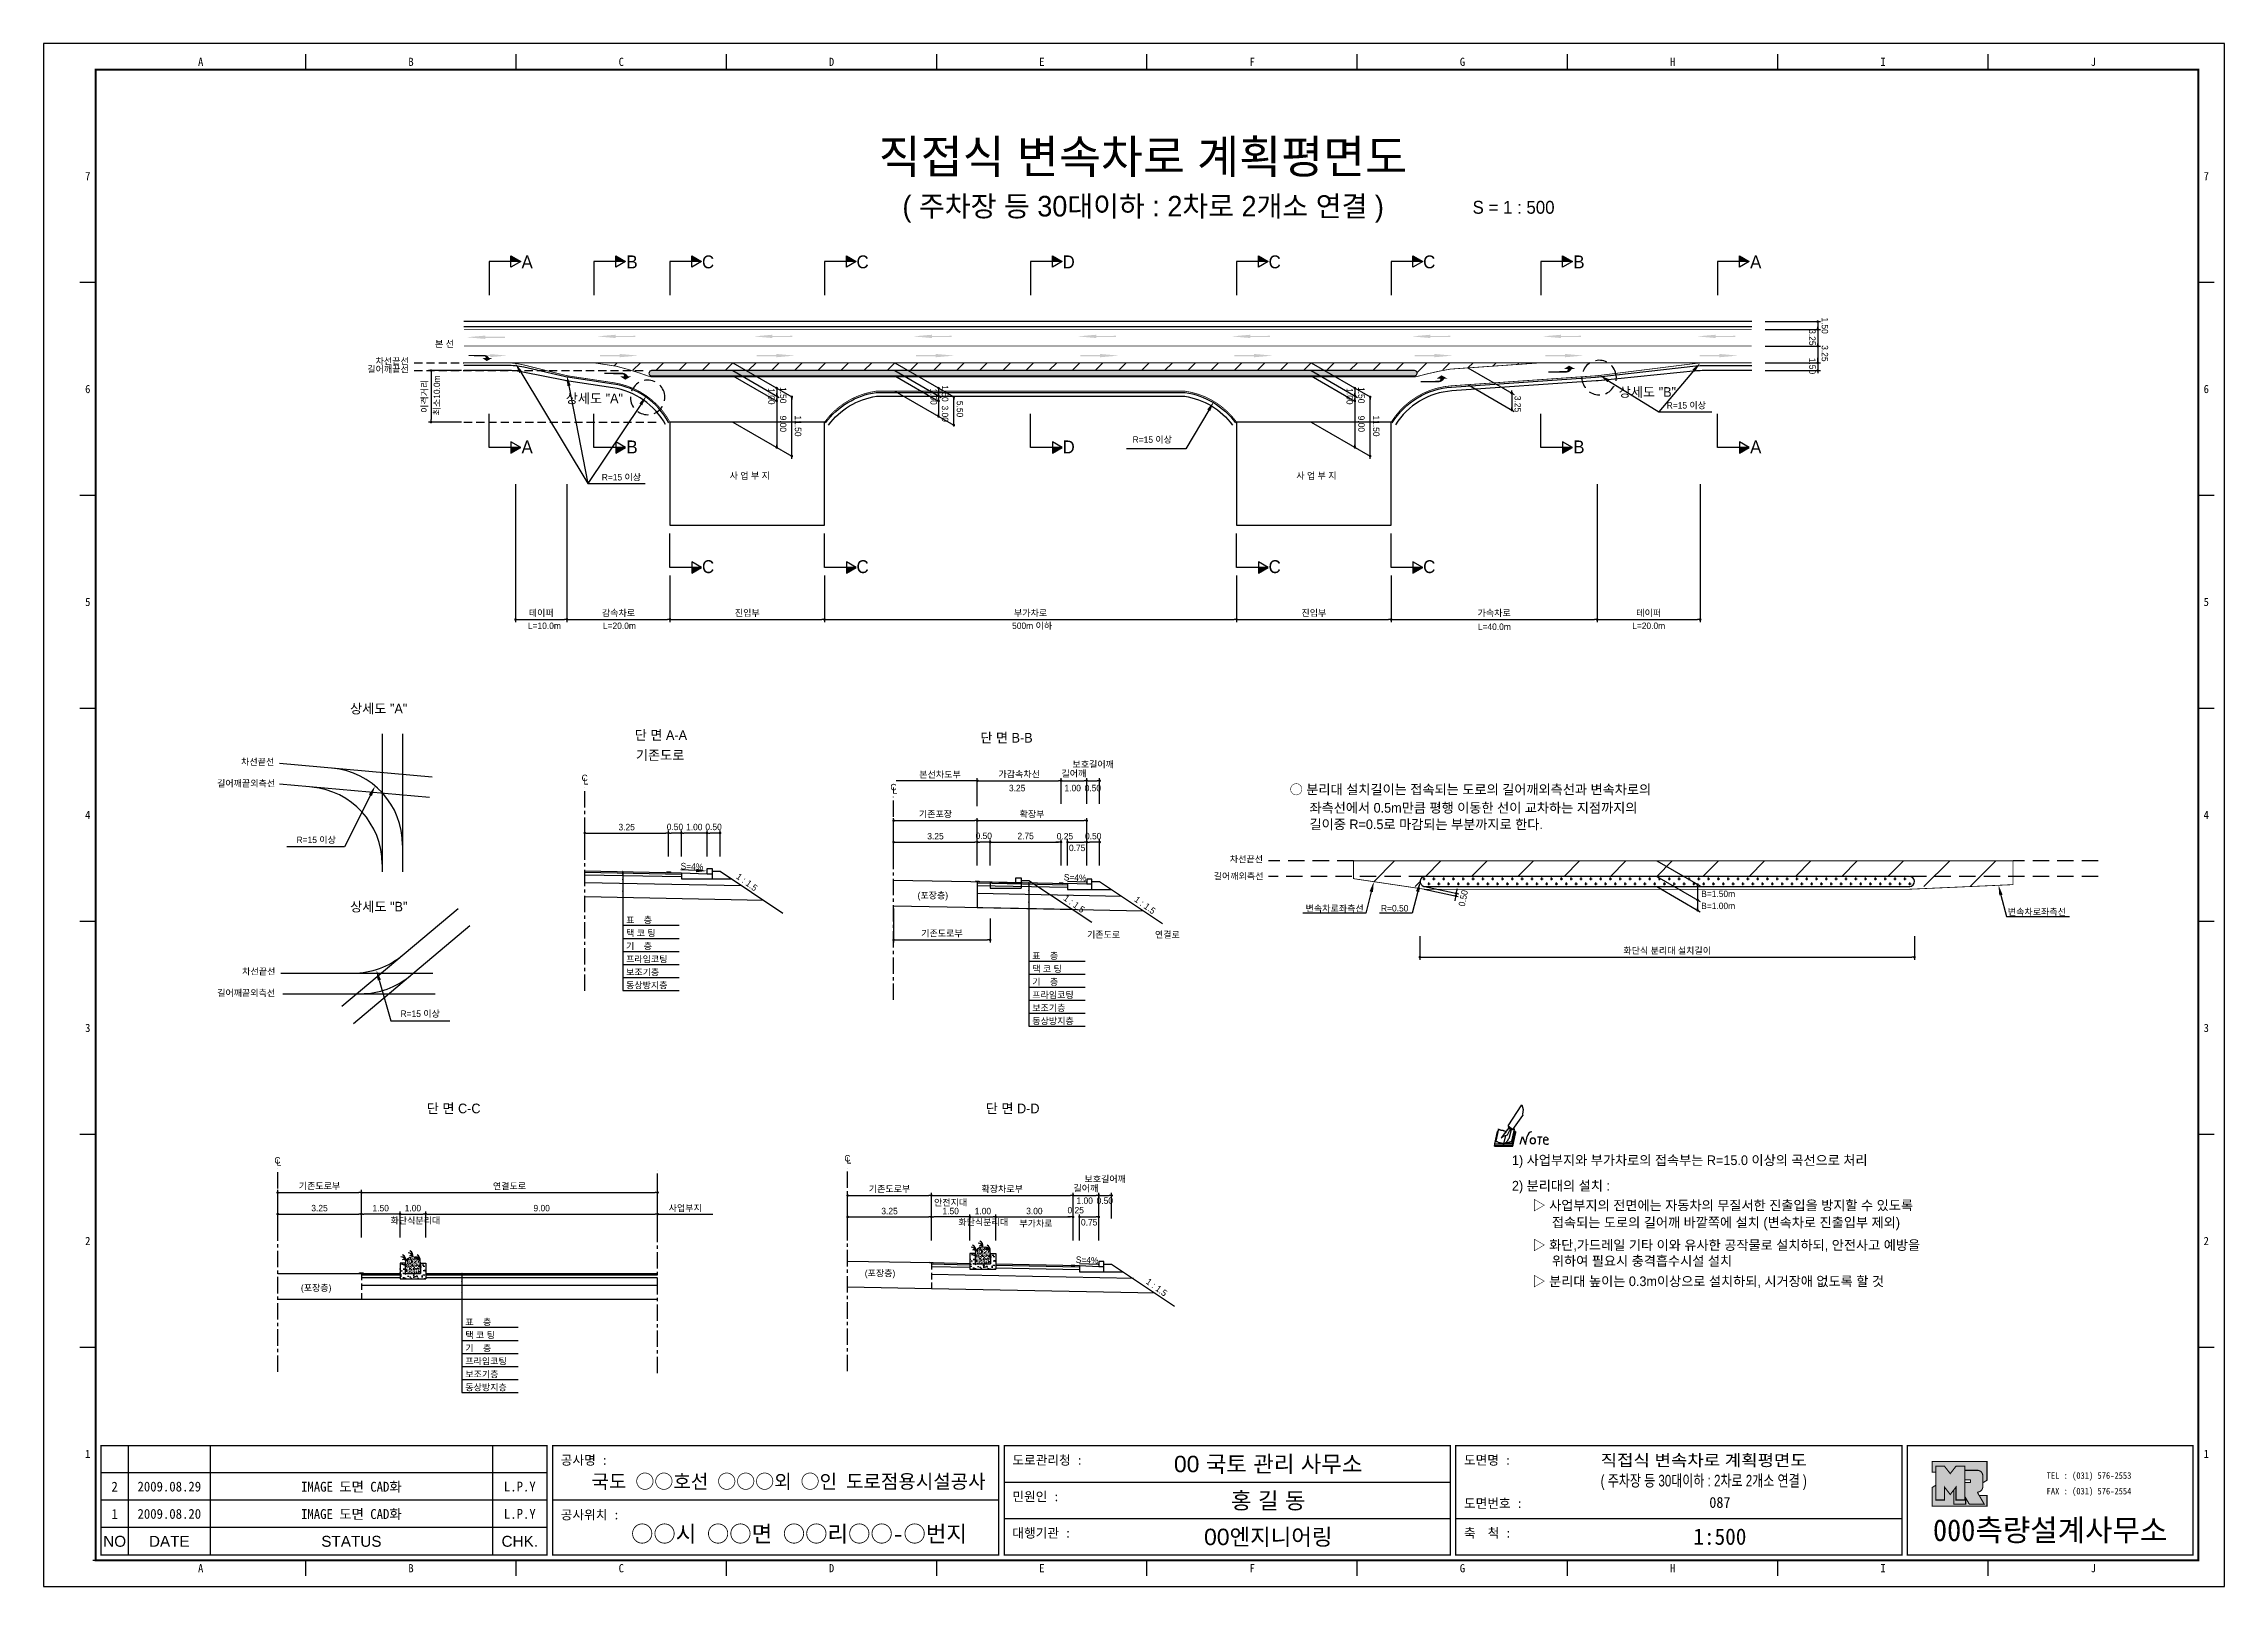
# Model space of a CAD drawing. Header units: millimetres. Extents: x 472 to 896, y -2 to 298.
import ezdxf
from ezdxf.enums import TextEntityAlignment as Align

# ---------------------------------------------------------------- set-up
doc = ezdxf.new("R2010")
doc.units = ezdxf.units.MM
doc.linetypes.add('CENTER', pattern=[50.8, 31.75, -6.35, 6.35, -6.35])
doc.linetypes.add('HIDDEN', pattern=[9.525, 6.35, -3.175])
for name, color, linetype in [('CC-GSTR-0004', 4, 'Continuous'), ('CM-LANE-0030', 30, 'Continuous'), ('CZ-DIMT-0002', 7, 'Continuous'), ('CZ-EXST-0002', 1, 'Continuous'), ('CZ-LIN1-0007', 7, 'Continuous'), ('CZ-LIN2-0003', 3, 'Continuous'), ('CZ-LINE-0001', 7, 'Continuous'), ('CZ-TEXT-BOX0', 7, 'Continuous'), ('TITLE', 7, 'Continuous')]:
    doc.layers.add(name, color=color, linetype=linetype)
doc.styles.add('견고딕', font='arial.ttf')
doc.styles.add('돋움', font='')
doc.styles.add('돋음체', font='')
doc.styles.get('돋움').set_extended_font_data('Dotum')
doc.styles.get('돋음체').set_extended_font_data('DotumChe')

msp = doc.modelspace()

# ---------------------------------------------------------------- texts
at = {"layer": 'CZ-DIMT-0002', "style": '돋움'}
for s, height, p in [('A', 2.5, (566.23, 255.25)), ('B', 2.5, (586.59, 255.25)), ('C', 2.5, (601.35, 255.25)), ('C', 2.5, (631.35, 255.25)), ('D', 2.5, (671.35, 255.25)), ('C', 2.5, (711.35, 255.25)), ('C', 2.5, (741.35, 255.25)), ('B', 2.5, (770.41, 255.25)), ('A', 2.5, (804.74, 255.25)), ('본 선', 1.25, (550.18, 239.35)), ('길어깨끝선', 1.25, (539.23, 234.4)), ('차선끝선', 1.25, (540.02, 235.99)), ('상세도 "A"', 1.875, (579.28, 228.76)), ('상세도 "B"', 1.875, (783.71, 230)), ('R=15 이상', 1.25, (791.27, 227.41)), ('A', 2.5, (566.23, 219.34)), ('B', 2.5, (586.59, 219.34)), ('D', 2.5, (671.35, 219.34)), ('R=15 이상', 1.25, (687.59, 220.76)), ('B', 2.5, (770.41, 219.34)), ('A', 2.5, (804.74, 219.34)), ('R=15 이상', 1.25, (584.53, 213.46)), ('사 업 부 지', 1.25, (609.45, 213.75)), ('사 업 부 지', 1.25, (719.45, 213.75)), ('C', 2.5, (601.35, 196.11)), ('C', 2.5, (631.35, 196.11)), ('C', 2.5, (711.35, 196.11)), ('C', 2.5, (741.35, 196.11)), ('L=10.0m', 1.25, (569.58, 184.63)), ('L=20.0m', 1.25, (584.14, 184.63)), ('500m 이하', 1.25, (664.26, 184.63)), ('L=40.0m', 1.25, (753.99, 184.45)), ('L=20.0m', 1.25, (783.95, 184.63)), ('차선끝선', 1.25, (513.91, 158.24)), ('길어깨끝외측선', 1.25, (511.67, 154.05)), ('C', 1.25, (577.39, 155.11)), ('L', 1.25, (577.65, 154.45)), ('C', 1.25, (637.34, 153.33)), ('L', 1.25, (637.6, 152.67)), ('R=15 이상', 1.25, (525.28, 143.1)), ('차선끝선', 1.25, (705.86, 139.35)), ('차선끝선', 1.25, (514.13, 117.56)), ('길어깨끝외측선', 1.25, (511.68, 113.38)), ('R=15 이상', 1.25, (545.47, 109.36)), ('C', 1.25, (517.76, 80.9)), ('L', 1.25, (518.02, 80.5)), ('C', 1.25, (628.41, 81.3)), ('L', 1.25, (628.68, 80.91))]:
    msp.add_text(s, height=height, dxfattribs=at).set_placement(p, align=Align.MIDDLE_CENTER)
for s, rotation, p in [('3.25', 270, (815.1, 242.19)), ('1.50', 270, (817.54, 244.47)), ('3.25', 270, (817.54, 239.08)), ('최소10.0m', 90, (549.32, 225.46)), ('1.50', 270, (815.1, 236.64))]:
    msp.add_text(s, height=1.25, rotation=rotation, dxfattribs=at).set_placement(p)
for s, p in [('3.25', (659.76, 152.52)), ('1.00', (670.55, 152.52)), ('0.50', (674.46, 152.52)), ('길어깨외측선', (699.51, 135.43)), ('(포장층)', (642.03, 131.69)), ('B=1.50m', (794.15, 131.99)), ('표    층', (585.43, 126.9)), ('변속차로좌측선', (717.36, 129.16)), ('R=0.50', (731.99, 129.19)), ('B=1.00m', (794.15, 129.65)), ('변속차로좌측선', (853.68, 128.5)), ('기    층', (585.43, 121.84)), ('택 코 팅', (585.43, 124.37)), ('기존도로', (674.92, 124.08)), ('연결로', (688.11, 124.08)), ('프라임코팅', (585.43, 119.31)), ('표    층', (664.29, 119.96)), ('택 코 팅', (664.29, 117.43)), ('보조기층', (585.43, 116.78)), ('동상방지층', (585.43, 114.25)), ('기    층', (664.29, 114.9)), ('프라임코팅', (664.29, 112.37)), ('보조기층', (664.29, 109.84)), ('동상방지층', (664.29, 107.31)), ('사업부지', (593.7, 71.01)), ('안전지대', (645.22, 72.1)), ('1.00', (672.88, 72.45)), ('0.50', (676.78, 72.45)), ('화단식분리대', (539.7, 68.6)), ('화단식분리대', (649.95, 68.27)), ('부가차로', (661.78, 68.03)), ('(포장층)', (631.78, 58.37)), ('(포장층)', (522.31, 55.54)), ('표    층', (554.23, 48.89)), ('택 코 팅', (554.23, 46.36)), ('프라임코팅', (554.23, 41.3)), ('기    층', (554.23, 43.83)), ('보조기층', (554.23, 38.76)), ('동상방지층', (554.23, 36.23))]:
    msp.add_text(s, height=1.25, dxfattribs=at).set_placement(p)
for s, p in [('○ 분리대 설치길이는 접속되는 도로의 길어깨외측선과 변속차로의', (714.26, 152.87)), ('좌측선에서 0.5m만큼 평행 이동한 선이 교차하는 지점까지의', (718.11, 149.31)), ('길이중 R=0.5로 마감되는 부분까지로 한다.', (718.11, 146.11)), ('1) 사업부지와 부가차로의 접속부는 R=15.0 이상의 곡선으로 처리', (757.41, 80.92)), ('2) 분리대의 설치 :', (757.41, 75.97)), ('▷ 사업부지의 전면에는 자동차의 무질서한 진출입을 방지할 수 있도록', (761.39, 72.17)), ('접속되는 도로의 길어깨 바깥쪽에 설치 (변속차로 진출입부 제외)', (765.17, 68.85)), ('▷ 화단,가드레일 기타 이와 유사한 공작물로 설치하되, 안전사고 예방을', (761.39, 64.45)), ('위하여 필요시 충격흡수시설 설치', (765.17, 61.38)), ('▷ 분리대 높이는 0.3m이상으로 설치하되, 시거장애 없도록 할 것', (761.39, 57.43))]:
    msp.add_text(s, height=1.875, dxfattribs=at).set_placement(p, align=Align.MIDDLE_LEFT)
for s, rotation, p in [('S=4%', 357.7094, (598.22, 137.93)), ('1 : 1.5', 323.8881, (608.88, 134.89)), ('S=4%', 357.7094, (672.61, 135.77)), ('1 : 1.5', 323.8881, (672.43, 130.68)), ('1 : 1.5', 323.8881, (686.18, 130.43)), ('S=4%', 357.7094, (674.94, 61.55)), ('1 : 1.5', 323.8881, (688.43, 56.26))]:
    msp.add_text(s, height=1.25, rotation=rotation, dxfattribs=at).set_placement(p, align=Align.MIDDLE_CENTER)
at = {"layer": 'CZ-DIMT-0002', "char_height": 1.25, "attachment_point": 5, "style": '돋움'}
for s, insert, rotation in [('1.00', (613.65, 229.15), 270), ('1.50', (615.92, 229.37), 270), ('1.00', (645.14, 229.1), 270), ('1.50', (647.35, 229.71), 270), ('1.00', (725.91, 229.15), 270), ('1.50', (728.17, 229.37), 270), ('3.25', (758.53, 227.67), 270), ('9.00', (615.92, 223.82), 270), ('11.50', (618.81, 223.4), 270), ('3.00', (647.35, 225.79), 270), ('5.50', (650.24, 226.69), 270), ('9.00', (728.17, 223.82), 270), ('11.50', (731.06, 223.4), 270), ('\\A1;0.50', (747.96, 131.76), 78.0015)]:
    msp.add_mtext(s, dxfattribs=dict(at, insert=insert, rotation=rotation))
at = {"layer": 'CZ-DIMT-0002', "insert": (646.38, 155.71), "char_height": 1.25, "attachment_point": 5, "style": '돋움'}
msp.add_mtext('본선차도부', dxfattribs=at)
at = {"layer": 'CZ-LINE-0001', "insert": (546.38, 229.16), "char_height": 1.25, "attachment_point": 5, "rotation": 90, "style": '돋움'}
msp.add_mtext('\\A1;이격거리', dxfattribs=at)
at = {"layer": 'CZ-LINE-0001', "char_height": 1.25, "attachment_point": 5, "style": '돋움'}
for s, insert in [('\\A1;테이퍼', (568.96, 187.06)), ('\\A1;감속차로', (583.96, 187.06)), ('\\A1;진입부', (608.96, 187.05)), ('\\A1;부가차로', (663.96, 187.05)), ('\\A1;진입부', (718.96, 187.05)), ('\\A1;가속차로', (753.96, 187.06)), ('\\A1;테이퍼', (783.96, 187.06)), ('\\A1;길어깨', (672.37, 155.89)), ('\\A1;보호길어깨', (676.12, 157.68)), ('\\A1;가감속차선', (661.75, 155.77)), ('\\A1;기존포장', (645.5, 148.02)), ('\\A1;확장부', (664.25, 148.02)), ('\\A1;3.25', (585.55, 145.56)), ('\\A1;0.50', (594.92, 145.59)), ('\\A1;1.00', (598.67, 145.57)), ('\\A1;0.50', (602.42, 145.59)), ('\\A1;3.25', (645.5, 143.79)), ('\\A1;0.50', (654.87, 143.86)), ('\\A1;2.75', (663, 143.83)), ('\\A1;0.25', (670.63, 143.79)), ('\\A1;0.50', (676.12, 143.81)), ('\\A1;0.75', (673, 141.52)), ('\\A1;기존도로부', (646.75, 124.88)), ('\\A1;화단식 분리대 설치길이', (787.55, 121.53)), ('\\A1;기존도로부', (525.92, 75.85)), ('\\A1;연결도로', (562.8, 75.84)), ('\\A1;길어깨', (674.7, 75.4)), ('\\A1;보호길어깨', (678.45, 77.2)), ('\\A1;3.25', (525.92, 71.62)), ('\\A1;1.50', (537.8, 71.62)), ('\\A1;1.00', (544.05, 71.62)), ('\\A1;9.00', (569.05, 71.62)), ('\\A1;기존도로부', (636.58, 75.28)), ('\\A1;확장차로{\\fGulimChe|b0|i0|c129|p32;부}', (658.45, 75.28)), ('\\A1;3.25', (636.58, 71.05)), ('\\A1;1.50', (648.45, 71.05)), ('\\A1;1.00', (654.7, 71.05)), ('\\A1;3.00', (664.7, 71.05)), ('\\A1;0.25', (672.72, 71.22)), ('\\A1;0.75', (675.33, 68.87))]:
    msp.add_mtext(s, dxfattribs=dict(at, insert=insert))
at = {"layer": 'CZ-TEXT-BOX0', "style": '돋움'}
for s, p in [('상세도 "A"', (537.41, 168.56)), ('단 면 A-A', (592.19, 163.43)), ('단 면 B-B', (659.28, 162.9)), ('기존도로', (592.04, 159.53)), ('상세도 "B"', (537.43, 130.13)), ('단 면 C-C', (551.96, 90.97)), ('단 면 D-D', (660.48, 90.97))]:
    msp.add_text(s, height=1.875, dxfattribs=at).set_placement(p, align=Align.MIDDLE_CENTER)
at = {"layer": 'TITLE', "color": 3, "linetype": 'Continuous', "style": '돋음체'}
for s, p in [('A', (502.85, 294.07)), ('B', (543.68, 294.07)), ('C', (584.5, 294.07)), ('D', (625.32, 294.07)), ('E', (666.15, 294.07)), ('F', (706.97, 294.07)), ('G', (747.8, 294.07)), ('H', (788.62, 294.07)), ('I', (829.45, 294.07)), ('J', (870.27, 294.07)), ('7', (480.93, 271.9)), ('7', (892.2, 271.9)), ('6', (480.93, 230.57)), ('6', (892.2, 230.57)), ('5', (480.93, 189.25)), ('5', (892.2, 189.25)), ('4', (480.93, 147.92)), ('4', (892.2, 147.92)), ('3', (480.93, 106.59)), ('3', (892.2, 106.59)), ('2', (480.93, 65.26)), ('2', (892.2, 65.26)), ('1', (480.93, 23.93)), ('1', (892.2, 23.93)), ('A', (502.85, 1.75)), ('B', (543.68, 1.75)), ('C', (584.5, 1.75)), ('D', (625.32, 1.75)), ('E', (666.15, 1.75)), ('F', (706.97, 1.75)), ('G', (747.8, 1.75)), ('H', (788.62, 1.75)), ('I', (829.45, 1.75)), ('J', (870.27, 1.75))]:
    msp.add_text(s, height=1.59, dxfattribs=at).set_placement(p, align=Align.MIDDLE)
at = {"layer": 'TITLE', "style": '돋움'}
for s, height, p in [('직접식 변속차로 계획평면도', 6.5, (685.77, 275.68)), ('( 주차장 등 30대이하 : 2차로 2개소 연결 )', 4, (685.82, 266.06))]:
    msp.add_text(s, height=height, dxfattribs=at).set_placement(p, align=Align.MIDDLE_CENTER)
msp.add_text('S = 1 : 500', height=2.5, dxfattribs=at).set_placement((749.77, 265.84), align=Align.MIDDLE_LEFT)
at = {"layer": 'TITLE', "style": '돋음체'}
for s, p in [('공사명 : ', (572.76, 21.83)), ('도로관리청 :', (660.43, 21.83)), ('도면명 :', (748.1, 21.83)), ('공사위치 :', (572.76, 11.22)), ('민원인 :', (660.43, 14.75)), ('도면번호 :', (748.1, 13.44)), ('대행기관 :', (660.43, 7.68)), ('축  척 :', (748.1, 7.68))]:
    msp.add_text(s, height=1.804, dxfattribs=at).set_placement(p)
at = {"layer": 'TITLE', "color": 7, "linetype": 'Continuous'}
for s, height, style, p in [('00 국토 관리 사무소', 3.1832, '견고딕', (710.1, 22.01)), ('국도 ○○호선 ○○○외 ○인 도로점용시설공사', 2.7, '돋음체', (616.98, 18.62)), ('홍 길 동', 3.183, '견고딕', (710.1, 14.93)), ('○○시 ○○면 ○○리○○-○번지', 3.1832, '돋음체', (619, 8.46)), ('00엔지니어링', 3.183, '견고딕', (710.1, 7.86))]:
    msp.add_text(s, height=height, dxfattribs=dict(at, style=style)).set_placement(p, align=Align.MIDDLE)
at = {"layer": 'TITLE', "style": '돋움'}
for s, width, p, p2 in [('직접식 변속차로 계획평면도', 1.010039, (774.64, 21.58), (814.64, 21.58)), ('( 주차장 등 30대이하 : 2차로 2개소 연결 )', 0.670122, (774.64, 17.62), (814.64, 17.62))]:
    msp.add_text(s, height=2.25, dxfattribs=dict(at, width=width)).set_placement(p, p2, align=Align.FIT)
at = {"layer": 'TITLE', "color": 1, "linetype": 'Continuous', "style": '돋음체'}
msp.add_text('2', height=1.91, dxfattribs=at).set_placement((486.15, 17.58), align=Align.MIDDLE)
at = {"layer": 'TITLE', "linetype": 'Continuous'}
for s, height, style, p in [('2009.08.29', 1.91, '돋음체', (496.76, 17.58)), ('L.P.Y', 1.91, '돋음체', (564.8, 17.58)), ('1', 1.91, '돋음체', (486.15, 12.28)), ('2009.08.20', 1.91, '돋음체', (496.76, 12.28)), ('L.P.Y', 1.91, '돋음체', (564.8, 12.28)), ('087', 2.122, '돋음체', (797.78, 14.5)), ('1:500', 3.183, '돋음체', (797.78, 7.86)), ('NO', 2.122, '견고딕', (486.15, 6.97)), ('DATE', 2.122, '견고딕', (496.76, 6.97)), ('STATUS', 2.122, '견고딕', (532.11, 6.97)), ('CHK.', 2.122, '견고딕', (564.8, 6.97))]:
    msp.add_text(s, height=height, dxfattribs=dict(at, style=style)).set_placement(p, align=Align.MIDDLE)
at = {"layer": 'TITLE', "style": '돋음체'}
for p in [(532.11, 17.58), (532.11, 12.28)]:
    msp.add_text('IMAGE 도면 CAD화', height=1.9099, dxfattribs=at).set_placement(p, align=Align.MIDDLE)
at = {"layer": 'TITLE', "color": 180, "style": '돋음체'}
for s, p in [('TEL : (031) 576-2553', (861.21, 19.1)), ('FAX : (031) 576-2554', (861.21, 16.07))]:
    msp.add_text(s, height=1.2733, dxfattribs=at).set_placement(p)
msp.add_text('000측량설계사무소', height=4.244, dxfattribs=at).set_placement((861.9, 7.01), align=Align.CENTER)

# ---------------------------------------------------------------- blocks, each defined once
blk = doc.blocks.new('note')
for p, q in [((0.85, 3.5), (3.53, 7.57)), ((1.8, 2.79), (3.74, 5.46)), ((3.53, 7.57), (3.8, 6.64)), ((3.8, 6.64), (3.69, 5.72)), ((3.69, 5.72), (3.74, 5.46)), ((-1.24, 2.36), (-1.77, 0)), ((-1.77, 0), (1.77, 0)), ((-1.77, 0), (-1.77, -0.3)), ((-1.53, 0.52), (-1.55, 0.54)), ((-1.01, 2.9), (-1.53, 0.52)), ((-1.48, 0.48), (-1.53, 0.52)), ((-1.43, 0.44), (-1.48, 0.48)), ((-1.38, 0.41), (-1.43, 0.44)), ((-1.33, 0.4), (-1.38, 0.41)), ((-1.27, 0.37), (-1.33, 0.4)), ((-1.22, 0.35), (-1.27, 0.37)), ((-1.13, 2.36), (-1.24, 2.36)), ((-1.17, 0.33), (-1.22, 0.35)), ((-1.12, 0.32), (-1.17, 0.33)), ((-1.02, 0.25), (-1.12, 0.32)), ((-0.97, 0.22), (-1.02, 0.25)), ((-1, 2.9), (-1.01, 2.9)), ((-0.98, 2.85), (-1, 2.9)), ((-0.95, 2.8), (-0.98, 2.85)), ((-0.93, 0.21), (-0.97, 0.22)), ((-0.9, 2.75), (-0.95, 2.8)), ((-0.88, 0.19), (-0.93, 0.21)), ((-0.85, 2.72), (-0.9, 2.75)), ((-0.8, 0.18), (-0.88, 0.19)), ((-0.79, 2.69), (-0.85, 2.72)), ((-0.75, 0.17), (-0.8, 0.18)), ((-0.74, 2.68), (-0.79, 2.69)), ((-0.7, 0.16), (-0.75, 0.17)), ((-0.69, 2.65), (-0.74, 2.68)), ((-0.64, 0.15), (-0.7, 0.16)), ((-0.64, 2.65), (-0.69, 2.65)), ((-0.59, 2.63), (-0.64, 2.65)), ((-0.58, 0.14), (-0.64, 0.15)), ((-0.54, 2.62), (-0.59, 2.63)), ((-0.53, 0.13), (-0.58, 0.14)), ((-0.48, 2.61), (-0.54, 2.62)), ((-0.48, 0.12), (-0.53, 0.13)), ((-0.43, 2.61), (-0.48, 2.61)), ((-0.43, 0.11), (-0.48, 0.12)), ((0.75, 2.77), (-0.46, 1.16)), ((0.37, 2.24), (-0.46, 1.16)), ((-0.46, 1.16), (-0.08, 1.47)), ((-0.38, 2.59), (-0.43, 2.61)), ((-0.38, 0.08), (-0.43, 0.11)), ((-0.33, 2.59), (-0.38, 2.59)), ((-0.29, 0.06), (-0.38, 0.08)), ((-0.27, 2.58), (-0.33, 2.59)), ((-0.23, 0.05), (-0.29, 0.06)), ((-0.22, 2.57), (-0.27, 2.58)), ((-0.16, 0.04), (-0.23, 0.05)), ((-0.17, 2.56), (-0.22, 2.57)), ((-0.12, 2.55), (-0.17, 2.56)), ((-0.11, 0.03), (-0.16, 0.04)), ((-0.07, 2.53), (-0.12, 2.55)), ((-0.04, 0.02), (-0.11, 0.03)), ((-0.08, 1.47), (0.72, 1.75)), ((-0.01, 2.51), (-0.07, 2.53)), ((-0.05, -0.3), (-0.05, 0)), ((0, 0), (-0.04, 0.02)), ((0.04, 2.5), (-0.01, 2.51)), ((0.37, 1.63), (0, 0)), ((0, 0), (1.6, 0.53)), ((0, 0), (1.65, 0.18)), ((0, 0.01), (0.06, 0.04)), ((0, -0.3), (0, 0)), ((0.09, 2.48), (0.04, 2.5)), ((0.05, -0.3), (0.05, 0)), ((0.06, 0.04), (0.11, 0.07)), ((0.14, 2.48), (0.09, 2.48)), ((0.11, 0.07), (0.16, 0.09)), ((0.2, 2.47), (0.14, 2.48)), ((0.16, 0.09), (0.21, 0.12)), ((0.26, 2.43), (0.18, 2.46)), ((0.21, 0.12), (0.27, 0.14)), ((0.34, 2.4), (0.26, 2.43)), ((0.27, 0.14), (0.36, 0.19)), ((0.45, 2.37), (0.34, 2.4)), ((0.36, 0.19), (0.41, 0.22)), ((0.41, 0.22), (0.46, 0.27)), ((0.46, 0.27), (0.51, 0.3)), ((0.51, 0.3), (0.56, 0.34)), ((0.56, 0.34), (0.6, 0.4)), ((0.6, 0.4), (0.64, 0.45)), ((0.64, 0.45), (0.67, 0.51)), ((0.67, 0.51), (0.74, 0.58)), ((0.72, 1.75), (1.16, 2.53)), ((0.74, 0.58), (0.79, 0.63)), ((1, 3.1), (0.75, 2.77)), ((0.79, 0.63), (0.83, 0.68)), ((0.83, 0.68), (0.86, 0.73)), ((0.85, 3.5), (1.8, 2.79)), ((1, 3.4), (0.85, 3.21)), ((0.85, 3.21), (1.52, 2.71)), ((0.86, 0.73), (0.89, 0.79)), ((0.89, 0.84), (0.92, 0.89)), ((0.89, 0.79), (0.89, 0.84)), ((0.92, 0.89), (0.96, 0.95)), ((0.96, 0.95), (1.01, 0.97)), ((1.47, 2.74), (1.01, 0.97)), ((1.16, 2.53), (1.37, 2.82)), ((2.13, 2.84), (1.44, 2.63)), ((1.52, 2.71), (1.66, 2.9)), ((1.6, 0.53), (2.13, 2.84)), ((1.65, 0.18), (2.19, 2.48)), ((1.77, 0), (2.3, 2.36)), ((1.77, -0.3), (2.3, 2.07)), ((1.77, -0.38), (2.3, 1.99)), ((1.77, -0.44), (2.3, 1.93)), ((1.77, 0), (1.77, -0.3)), ((2.19, 2.48), (2.04, 2.47)), ((2.3, 2.36), (2.16, 2.36)), ((2.3, 2.36), (2.3, 2.07)), ((3.21, -0.08), (3.68, 1.4)), ((3.68, 1.4), (4.26, -0.14)), ((4.26, -0.14), (4.56, 1.44)), ((6.55, 1.34), (7.46, 1.34)), ((7.01, 1.34), (6.87, -0.11)), ((7.71, 0.77), (7.71, 0.55)), ((7.71, 0.77), (8.67, 0.77)), ((-1.77, -0.3), (1.77, -0.3)), ((-1.77, -0.43), (-1.77, -0.3)), ((-1.77, -0.37), (1.77, -0.37)), ((-1.77, -0.43), (1.77, -0.43))]:
    blk.add_line(p, q)
for centre, major_axis, start_param, end_param in [((0.4, 2.31), (0.0702, 0.0702), 3.283946, 6.425539), ((5.68, 1.23), (-0.806, 0.806), -0.591174, 0.597824), ((5.66, 0.58), (-0.378, 0.378), 3.926991, 10.210176), ((8.3, 0.49), (0.422, 0.422), 2.265602, 4.634911), ((8.19, 0.77), (-0.342, 0.342), 3.926991, 7.068583)]:
    blk.add_ellipse(centre, major_axis=major_axis, ratio=1, start_param=start_param, end_param=end_param)
blk = doc.blocks.new('_Dot')
at = {"color": 0, "linetype": 'ByBlock', "lineweight": -2}
blk.add_line((-0.5, 0), (-1, 0), dxfattribs=at)
at = {"color": 0, "linetype": 'ByBlock', "const_width": 0.5}
blk.add_lwpolyline([(-0.25, 0, 1), (0.25, 0, 1)], format="xyb", close=True, dxfattribs=at)

# ---------------------------------------------------------------- hatches: boundary and pattern name
at = {"layer": 'CM-LANE-0030'}
h = msp.add_hatch(dxfattribs=at)
h.set_pattern_fill('ANSI31', color=256, style=0)
h.set_pattern_definition([(45, (-535.8948, 5.09), (-2.245064, 2.245064), [])])
h.paths.add_polyline_path([(579.2, 235.66), (583.5, 235.01, -0.082795), (589.21, 233.16), (590.25, 233.16, 0.001767), (590.13, 233.22, -0.768255), (590.38, 234.16), (738.51, 234.16, -0.801424), (738.72, 233.21, 0.001479), (738.62, 233.16), (739.86, 233.16, -0.078793), (745.43, 234.44), (763.01, 235.66)])
at = {"layer": 'CZ-EXST-0002'}
h = msp.add_hatch(dxfattribs=at)
h.set_pattern_fill('AR-SAND', color=256, scale=0.01, style=0)
h.set_pattern_definition([(37.5, (-455.91506, 3543.6588), (-0.016000313, 0.489413237), [0, -0.38608, 0, -0.4318, 0, -0.41275]), (7.5, (-455.91506, 3543.6588), (0.44952328, 0.7168251), [0, -0.20828, 0, -0.34798, 0, -0.13335]), (327.5, (-456.2275, 3543.6588), (0.79099237, 0.001437185), [0, -0.127, 0, -0.4572, 0, -0.5969]), (317.5, (-456.2275, 3543.6588), (0.76355645, 0.22292932), [0, -0.0635, 0, -0.29972, 0, -0.3429])])
edge = h.paths.add_edge_path()
edge.add_ellipse((654.7, 62.81), major_axis=(-1.5, 0), ratio=0.829212, start_angle=180, end_angle=360)
edge.add_line((653.2, 62.81), (653.2, 60.81))
edge.add_line((653.2, 60.81), (656.2, 60.81))
edge.add_line((656.2, 60.81), (656.2, 62.81))
h = msp.add_hatch(dxfattribs=at)
h.set_pattern_fill('AR-CONC', color=256, scale=0.01, style=0)
h.set_pattern_definition([(50, (-566.573, 3541.772), (1.8218467, -0.15939086), [0.1905, -2.0955]), (355, (-566.573, 3541.772), (-0.3524283, 1.9105664), [0.1524, -1.6764]), (100.451, (-566.4212, 3541.7587), (1.469425, 1.7511669), [0.1619, -1.7809]), (46.1842, (-566.573, 3542.28), (2.7107904, -0.4204233), [0.28575, -3.14325]), (96.6356, (-566.347, 3542.245), (2.3740423, 2.4742556), [0.24285, -2.67135]), (351.184, (-566.573, 3542.28), (2.374046, 2.4742512), [0.2286, -2.5146]), (21, (-566.319, 3542.153), (1.5161488, -1.0226552), [0.1905, -2.0955]), (326, (-566.319, 3542.153), (0.6180203, 1.8418797), [0.1524, -1.6764]), (71.4514, (-566.1927, 3542.0677), (2.1341649, 0.8192286), [0.1619, -1.7809]), (37.5, (-566.573, 3541.77196), (0.03088603, 0.84555039), [0, -1.65608, 0, -1.7018, 0, -1.68275]), (7.5, (-566.573, 3541.772), (0.66819663, 1.00180575), [0, -0.97028, 0, -1.61798, 0, -0.64135]), (327.5, (-567.1394, 3541.77196), (1.35590595, -0.05728744), [0, -0.635, 0, -1.9812, 0, -2.6289]), (317.5, (-567.3934, 3541.772), (1.4812918, 0.2542649), [0, -0.8255, 0, -1.31572, 0, -1.8669])])
h.paths.add_polyline_path([(546.55, 57.93), (546.55, 60.93), (545.55, 60.93), (545.55, 58.93), (542.55, 58.93), (542.55, 60.93), (541.55, 60.93), (541.55, 57.93)])
h = msp.add_hatch(dxfattribs=at)
h.set_pattern_fill('AR-SAND', color=256, scale=0.01, style=0)
h.set_pattern_definition([(37.5, (-566.573, 3541.77196), (-0.016000313, 0.489413237), [0, -0.38608, 0, -0.4318, 0, -0.41275]), (7.5, (-566.573, 3541.77196), (0.44952328, 0.7168251), [0, -0.20828, 0, -0.34798, 0, -0.13335]), (327.5, (-566.8854, 3541.77196), (0.79099237, 0.001437185), [0, -0.127, 0, -0.4572, 0, -0.5969]), (317.5, (-566.8854, 3541.77196), (0.76355645, 0.22292932), [0, -0.0635, 0, -0.29972, 0, -0.3429])])
edge = h.paths.add_edge_path()
edge.add_ellipse((544.05, 60.93), major_axis=(-1.5, 0), ratio=0.829212, start_angle=180, end_angle=360)
edge.add_line((542.55, 60.93), (542.55, 58.93))
edge.add_line((542.55, 58.93), (545.55, 58.93))
edge.add_line((545.55, 58.93), (545.55, 60.93))
h = msp.add_hatch(dxfattribs=at)
h.set_pattern_fill('AR-CONC', color=256, scale=0.01, style=0)
h.set_pattern_definition([(50, (-455.915, 3543.6588), (1.8218467, -0.15939086), [0.1905, -2.0955]), (355, (-455.915, 3543.6588), (-0.3524283, 1.9105664), [0.1524, -1.6764]), (100.451, (-455.7632, 3543.6455), (1.469425, 1.7511669), [0.1619, -1.7809]), (46.1842, (-455.915, 3544.1668), (2.7107904, -0.4204233), [0.28575, -3.14325]), (96.6356, (-455.6892, 3544.1318), (2.3740423, 2.4742556), [0.24285, -2.67135]), (351.184, (-455.915, 3544.1668), (2.374046, 2.4742512), [0.2286, -2.5146]), (21, (-455.661, 3544.0398), (1.5161488, -1.0226552), [0.1905, -2.0955]), (326, (-455.661, 3544.0398), (0.6180203, 1.8418797), [0.1524, -1.6764]), (71.4514, (-455.5347, 3543.9546), (2.1341649, 0.8192286), [0.1619, -1.7809]), (37.5, (-455.91506, 3543.6588), (0.03088603, 0.84555039), [0, -1.65608, 0, -1.7018, 0, -1.68275]), (7.5, (-455.9151, 3543.6588), (0.66819663, 1.00180575), [0, -0.97028, 0, -1.61798, 0, -0.64135]), (327.5, (-456.4815, 3543.6588), (1.35590595, -0.05728744), [0, -0.635, 0, -1.9812, 0, -2.6289]), (317.5, (-456.7355, 3543.6588), (1.4812918, 0.2542649), [0, -0.8255, 0, -1.31572, 0, -1.8669])])
h.paths.add_polyline_path([(657.2, 59.81), (657.2, 62.81), (656.2, 62.81), (656.2, 60.81), (653.2, 60.81), (653.2, 62.81), (652.2, 62.81), (652.2, 59.81)])
at = {"layer": 'CZ-LIN1-0007'}
for points in [[(558.08, 240.94), (558.08, 240.73), (561.91, 240.73), (561.91, 240.51), (558.08, 240.51), (558.08, 240.3), (554.43, 240.62)], [(557.96, 237.18, -0.267976), (558.87, 236.57), (559.42, 236.58), (558.39, 236), (557.56, 236.57), (558.17, 236.57, 0.504994), (557.9, 236.94), (554.84, 236.96), (554.85, 237.2)], [(559.09, 237.35), (559.09, 237.16), (555.66, 237.16), (555.66, 236.97), (559.09, 236.97), (559.09, 236.77), (562.36, 237.06)], [(583.43, 241.11), (583.43, 240.89), (587.25, 240.9), (587.25, 240.68), (583.43, 240.68), (583.43, 240.47), (579.78, 240.79)], [(584.16, 237.38), (584.16, 237.16), (580.34, 237.16), (580.34, 236.95), (584.16, 236.95), (584.16, 236.74), (587.81, 237.06)], [(613.85, 241.11), (613.85, 240.89), (617.68, 240.9), (617.68, 240.68), (613.85, 240.68), (613.85, 240.47), (610.2, 240.79)], [(614.59, 237.38), (614.59, 237.16), (610.76, 237.16), (610.76, 236.95), (614.59, 236.95), (614.59, 236.74), (618.24, 237.06)], [(644.8, 241.11), (644.8, 240.89), (648.63, 240.9), (648.63, 240.68), (644.8, 240.68), (644.8, 240.47), (641.15, 240.79)], [(645.54, 237.38), (645.54, 237.16), (641.71, 237.16), (641.71, 236.95), (645.54, 236.95), (645.54, 236.74), (649.19, 237.06)], [(676.72, 241.11), (676.72, 240.89), (680.55, 240.9), (680.55, 240.68), (676.72, 240.68), (676.72, 240.47), (673.07, 240.79)], [(677.45, 237.38), (677.45, 237.16), (673.63, 237.16), (673.63, 236.95), (677.45, 236.95), (677.45, 236.74), (681.11, 237.06)], [(706.62, 241.11), (706.62, 240.89), (710.45, 240.9), (710.45, 240.68), (706.62, 240.68), (706.62, 240.47), (702.97, 240.79)], [(707.36, 237.38), (707.36, 237.16), (703.53, 237.16), (703.53, 236.95), (707.36, 236.95), (707.36, 236.74), (711.01, 237.06)], [(741.59, 241.11), (741.59, 240.89), (745.42, 240.9), (745.42, 240.68), (741.59, 240.68), (741.59, 240.47), (737.94, 240.79)], [(742.33, 237.38), (742.33, 237.16), (738.5, 237.16), (738.5, 236.95), (742.33, 236.95), (742.33, 236.74), (745.98, 237.06)], [(766.96, 241.11), (766.96, 240.89), (770.79, 240.9), (770.79, 240.68), (766.96, 240.68), (766.96, 240.47), (763.31, 240.79)], [(767.7, 237.38), (767.7, 237.16), (763.87, 237.16), (763.87, 236.95), (767.7, 236.95), (767.7, 236.74), (771.35, 237.06)], [(796.97, 241.11), (796.97, 240.89), (800.79, 240.9), (800.79, 240.68), (796.97, 240.68), (796.97, 240.47), (793.32, 240.79)], [(797.7, 237.38), (797.7, 237.16), (793.88, 237.16), (793.88, 236.95), (797.7, 236.95), (797.7, 236.74), (801.35, 237.06)], [(584.77, 233.73, -0.267976), (585.8, 233.04), (586.43, 233.04), (585.26, 232.38), (584.31, 233.03), (585.01, 233.04, 0.504994), (584.7, 233.45), (581.23, 233.47), (581.24, 233.75)], [(743.25, 231.9, 0.267976), (744.28, 232.59), (744.9, 232.59), (743.73, 233.24), (742.79, 232.59), (743.48, 232.59, -0.504994), (743.17, 232.17), (739.71, 232.15), (739.71, 231.88)], [(768.01, 233.78, 0.267976), (769.04, 234.47), (769.67, 234.47), (768.49, 235.12), (767.55, 234.48), (768.24, 234.47, -0.504994), (767.93, 234.05), (764.47, 234.03), (764.47, 233.76)], [(594.05, 136.75), (594.05, 136.87), (593.3, 136.89), (593.3, 136.76)], [(654, 134.97), (654, 135.09), (653.25, 135.11), (653.25, 134.98)], [(670.25, 134.64), (670.25, 134.77), (669.5, 134.78), (669.5, 134.66)], [(645.08, 60.97), (645.08, 61.09), (644.33, 61.11), (644.33, 60.98)], [(672.58, 60.42), (672.58, 60.54), (671.83, 60.56), (671.83, 60.43)], [(534.42, 58.93), (534.42, 59.05), (533.67, 59.05), (533.67, 58.93)]]:
    msp.add_hatch(color=256, dxfattribs=at).paths.add_polyline_path(points)
at = {"layer": 'CZ-LIN2-0003'}
h = msp.add_hatch(dxfattribs=at)
h.set_pattern_fill('CROSS', color=256, scale=0.075, style=0)
h.set_pattern_definition([(0, (-535.8948, 5.08995), (0.47625, 0.47625), [0.238125, -0.714375]), (90, (-535.77575, 4.9709), (-0.47625, 0.47625), [0.238125, -0.714375])])
h.paths.add_polyline_path([(590.38, 234.16, 0.768255), (590.13, 233.22, -0.001767), (590.25, 233.16), (738.62, 233.16, -0.001479), (738.72, 233.21, 0.801424), (738.51, 234.16)])
h = msp.add_hatch(dxfattribs=at)
h.set_pattern_fill('CROSS', color=256, scale=0.15, style=0)
h.set_pattern_definition([(0, (407.6889, -322.6357), (0.9525, 0.9525), [0.47625, -1.42875]), (90, (407.92705, -322.8739), (-0.9525, 0.9525), [0.47625, -1.42875])])
h.paths.add_polyline_path([(740.59, 136.01, 0.857281), (740.29, 134.06, -0.001024), (740.44, 134.01), (834.56, 134.01, 1), (834.56, 136.01)])
at = {"layer": 'CZ-LINE-0001'}
for points in [[(563.08, 256.43), (563.08, 255.33), (564.98, 255.33)], [(583.44, 256.43), (583.44, 255.33), (585.34, 255.33)], [(598.2, 256.43), (598.2, 255.33), (600.1, 255.33)], [(628.2, 256.43), (628.2, 255.33), (630.1, 255.33)], [(668.2, 256.43), (668.2, 255.33), (670.1, 255.33)], [(708.2, 256.43), (708.2, 255.33), (710.1, 255.33)], [(738.2, 256.43), (738.2, 255.33), (740.1, 255.33)], [(767.25, 256.43), (767.25, 255.33), (769.15, 255.33)], [(801.58, 256.43), (801.58, 255.33), (803.49, 255.33)], [(564.98, 219.21), (563.08, 219.21), (563.08, 218.11)], [(585.34, 219.21), (583.44, 219.21), (583.44, 218.11)], [(670.1, 219.21), (668.2, 219.21), (668.2, 218.11)], [(769.15, 219.21), (767.25, 219.21), (767.25, 218.11)], [(803.49, 219.21), (801.58, 219.21), (801.58, 218.11)], [(600.1, 195.97), (598.2, 195.97), (598.2, 194.87)], [(630.1, 195.97), (628.2, 195.97), (628.2, 194.87)], [(710.1, 195.97), (708.2, 195.97), (708.2, 194.87)], [(740.1, 195.97), (738.2, 195.97), (738.2, 194.87)]]:
    msp.add_hatch(color=256, dxfattribs=at).paths.add_polyline_path(points)
at = {"layer": 'TITLE', "ltscale": 150}
h = msp.add_hatch(color=8, dxfattribs=at)
edge = h.paths.add_edge_path()
edge.add_line((849.64, 22.46), (838.97, 22.46))
edge.add_line((838.97, 22.46), (838.97, 20.38))
edge.add_line((838.97, 20.38), (839.68, 20.38))
edge.add_line((839.68, 20.38), (839.68, 21.55))
edge.add_line((839.68, 21.55), (841.37, 21.55))
edge.add_line((841.37, 21.55), (842.5, 20.1))
edge.add_line((842.5, 20.1), (843.62, 21.55))
edge.add_line((843.62, 21.55), (845.32, 21.55))
edge.add_line((845.32, 21.55), (845.32, 20.75))
edge.add_line((845.32, 20.75), (847.75, 20.75))
edge.add_arc((847.75, 19.68), 1.07, 0, 90, ccw=False)
edge.add_line((848.82, 19.68), (848.82, 18.32))
edge.add_line((848.82, 18.32), (849.64, 18.82))
edge.add_line((849.64, 18.82), (849.64, 22.46))
h.paths.add_polyline_path([(843.18, 16.93), (842.5, 16.05), (841.37, 17.5), (841.37, 14.99), (839.68, 14.99), (839.68, 17.84), (838.97, 17.4), (838.97, 13.77), (849.64, 13.77), (849.64, 15.85), (848.14, 15.85), (849.09, 14.19), (846.19, 14.19), (845.49, 15.4), (845.49, 14.19), (843.18, 14.19)])
msp.add_hatch(color=5, dxfattribs=at).paths.add_polyline_path([(845.32, 21.55), (843.62, 21.55), (842.5, 20.1), (841.37, 21.55), (839.68, 21.55), (839.68, 14.99), (841.37, 14.99), (841.37, 17.5), (842.5, 16.05), (843.62, 17.5), (843.62, 14.99), (845.32, 14.99)])
h = msp.add_hatch(color=161, dxfattribs=at)
edge = h.paths.add_edge_path()
edge.add_arc((847.75, 19.68), 1.07, 360, 450)
edge.add_line((847.75, 20.75), (845.32, 20.75))
edge.add_line((845.32, 20.75), (845.32, 18.9))
edge.add_line((845.32, 18.9), (846.31, 18.9))
edge.add_arc((846.31, 18.79), 0.113, 0, 90, ccw=False)
edge.add_line((846.42, 18.79), (846.42, 18.48))
edge.add_arc((846.31, 18.48), 0.113, 270, 360, ccw=False)
edge.add_line((846.31, 18.36), (845.32, 18.36))
edge.add_line((845.32, 18.36), (845.32, 14.99))
edge.add_line((845.32, 14.99), (843.62, 14.99))
edge.add_line((843.62, 14.99), (843.62, 17.5))
edge.add_line((843.62, 17.5), (843.18, 16.93))
edge.add_line((843.18, 16.93), (843.18, 14.19))
edge.add_line((843.18, 14.19), (845.49, 14.19))
edge.add_line((845.49, 14.19), (845.49, 15.4))
edge.add_line((845.49, 15.4), (846.19, 14.19))
edge.add_line((846.19, 14.19), (849.09, 14.19))
edge.add_line((849.09, 14.19), (847.75, 16.51))
edge.add_arc((847.75, 17.58), 1.07, 270, 360)
edge.add_line((848.82, 17.58), (848.82, 19.68))

# ---------------------------------------------------------------- linework, layer by layer
at = {"color": 0, "linetype": 'ByBlock', "lineweight": -2}
for p, q in [((816.78, 243.41), (816.78, 243.16)), ((816.78, 242.41), (816.78, 242.66)), ((816.78, 241.91), (816.78, 241.66)), ((816.78, 239.16), (816.78, 239.41)), ((816.78, 238.66), (816.78, 238.41)), ((816.78, 235.91), (816.78, 236.16)), ((816.78, 235.91), (816.78, 236.16)), ((816.78, 233.91), (816.78, 233.66)), ((816.78, 233.91), (816.78, 233.66)), ((614.67, 230.5), (614.67, 230.25)), ((614.67, 229.5), (614.67, 229.75)), ((614.67, 229), (614.67, 228.75)), ((614.67, 228.5), (614.67, 228.75)), ((617.62, 228.79), (617.62, 228.54)), ((646.1, 230.5), (646.1, 230.25)), ((646.1, 229.5), (646.1, 229.75)), ((646.1, 229), (646.1, 228.75)), ((646.1, 228.5), (646.1, 228.75)), ((649.06, 228.79), (649.06, 228.54)), ((726.92, 230.5), (726.92, 230.25)), ((726.92, 229.5), (726.92, 229.75)), ((726.92, 229), (726.92, 228.75)), ((726.92, 228.5), (726.92, 228.75)), ((729.88, 228.79), (729.88, 228.54)), ((757.37, 230.02), (757.37, 230.27)), ((757.37, 229.52), (757.37, 229.27)), ((646.1, 225.5), (646.1, 225.75)), ((757.37, 226.77), (757.37, 227.02)), ((649.06, 223.79), (649.06, 224.04)), ((614.67, 219.5), (614.67, 219.75)), ((617.62, 217.79), (617.62, 218.04)), ((726.92, 219.5), (726.92, 219.75)), ((729.88, 217.79), (729.88, 218.04)), ((653.37, 154.57), (653.12, 154.57)), ((746.46, 131.98), (746.41, 131.73)), ((746.66, 132.94), (746.71, 133.19)), ((793.45, 134.18), (793.45, 133.93)), ((793.45, 131.18), (793.45, 130.93)), ((793.45, 129.68), (793.45, 129.93)), ((591.8, 70.48), (592.05, 70.48))]:
    msp.add_line(p, q, dxfattribs=at)
at = {"color": 0, "linetype": 'ByBlock', "const_width": 0.25}
for points in [[(816.78, 243.53, 1), (816.78, 243.78, 1)], [(816.78, 242.28, 1), (816.78, 242.03, 1)], [(816.78, 242.03, 1), (816.78, 242.28, 1)], [(816.78, 239.03, 1), (816.78, 238.78, 1)], [(816.78, 238.78, 1), (816.78, 239.03, 1)], [(816.78, 235.78, 1), (816.78, 235.53, 1)], [(816.78, 235.78, 1), (816.78, 235.53, 1)], [(816.78, 234.03, 1), (816.78, 234.28, 1)], [(816.78, 234.03, 1), (816.78, 234.28, 1)], [(614.67, 230.63, 1), (614.67, 230.88, 1)], [(614.67, 229.13, 1), (614.67, 229.38, 1)], [(614.67, 229.38, 1), (614.67, 229.13, 1)], [(617.62, 228.92, 1), (617.62, 229.17, 1)], [(646.1, 230.63, 1), (646.1, 230.88, 1)], [(646.1, 229.38, 1), (646.1, 229.13, 1)], [(646.1, 229.13, 1), (646.1, 229.38, 1)], [(649.06, 228.92, 1), (649.06, 229.17, 1)], [(726.92, 230.63, 1), (726.92, 230.88, 1)], [(726.92, 229.13, 1), (726.92, 229.38, 1)], [(726.92, 229.38, 1), (726.92, 229.13, 1)], [(729.88, 228.92, 1), (729.88, 229.17, 1)], [(757.37, 229.65, 1), (757.37, 229.9, 1)], [(757.37, 229.9, 1), (757.37, 229.65, 1)], [(614.67, 228.38, 1), (614.67, 228.13, 1)], [(646.1, 228.38, 1), (646.1, 228.13, 1)], [(646.1, 225.38, 1), (646.1, 225.13, 1)], [(726.92, 228.38, 1), (726.92, 228.13, 1)], [(757.37, 226.65, 1), (757.37, 226.4, 1)], [(649.06, 223.67, 1), (649.06, 223.42, 1)], [(614.67, 219.38, 1), (614.67, 219.13, 1)], [(617.62, 217.67, 1), (617.62, 217.42, 1)], [(726.92, 219.38, 1), (726.92, 219.13, 1)], [(729.88, 217.67, 1), (729.88, 217.42, 1)], [(653.5, 154.57, 1), (653.75, 154.57, 1)], [(746.48, 132.1, 1), (746.54, 132.34, 1)], [(746.64, 132.82, 1), (746.58, 132.58, 1)], [(793.45, 134.3, 1), (793.45, 134.55, 1)], [(793.45, 131.3, 1), (793.45, 131.55, 1)], [(793.45, 129.55, 1), (793.45, 129.3, 1)], [(591.67, 70.48, 1), (591.42, 70.48, 1)]]:
    msp.add_lwpolyline(points, format="xyb", close=True, dxfattribs=at)
at = {"layer": 'CC-GSTR-0004'}
for p, q in [((596.17, 136.7), (601.17, 136.5)), ((596.17, 136.7), (596.17, 135.5)), ((596.17, 135.5), (602.17, 135.5)), ((601.17, 137.5), (602.17, 137.5)), ((601.17, 136.5), (601.17, 137.5)), ((601.17, 136.5), (602.17, 136.5)), ((602.17, 137.5), (602.17, 135.5))]:
    msp.add_line(p, q, dxfattribs=at)
for points in [[(803.96, 243.66), (553.96, 243.66)], [(803.96, 242.66), (553.96, 242.66)], [(675.87, 134.48), (674.87, 134.48), (671.12, 134.63), (671.12, 133.48), (675.87, 133.48), (675.87, 135.48), (674.87, 135.48), (674.87, 134.48)], [(678.2, 60.25), (677.2, 60.25), (673.45, 60.4), (673.45, 59.25), (678.2, 59.25), (678.2, 61.25), (677.2, 61.25), (677.2, 60.25)]]:
    msp.add_lwpolyline(points, dxfattribs=at)
for points in [[(593.74, 224.04, 0.234605), (582.98, 231.55), (574.5, 232.82), (574.5, 232.82, -0.018175), (573.42, 233.02), (573.42, 233.02), (565.58, 234.79), (565.58, 234.79, 0.055452), (562.29, 235.16), (562.29, 235.16), (553.96, 235.16)], [(593.08, 223.68, 0.234605), (582.87, 230.81), (574.32, 232.09, -0.012396), (573.59, 232.22), (565.42, 233.86, 0.049659), (562.46, 234.16), (553.96, 234.16)], [(734.17, 224.03, -0.24079), (745.67, 230.95), (773.63, 232.89), (773.63, 232.89, 0.010735), (774.28, 232.94), (774.28, 232.94), (793.12, 235.06), (793.12, 235.06, -0.028022), (794.8, 235.16), (794.8, 235.16), (803.96, 235.16)], [(803.96, 234.16), (794.7, 234.16, 0.024952), (793.21, 234.08), (774.18, 232.18, -0.007667), (773.73, 232.14), (745.73, 230.2, 0.24079), (734.81, 223.63)], [(624.16, 224.01, -0.202063), (633.98, 229.91), (693.94, 229.91, -0.202063), (703.75, 224.01, -0.202063)], [(624.76, 223.57, -0.201084), (634.03, 229.16), (693.88, 229.16, -0.201084), (703.15, 223.57, -0.201084)]]:
    msp.add_lwpolyline(points, format="xyb", dxfattribs=at)
at = {"layer": 'CM-LANE-0030'}
for p, q in [((730.59, 134.97), (734.63, 139.01)), ((740.61, 136.01), (743.61, 139.01)), ((749.59, 136.01), (752.59, 139.01)), ((758.57, 136.01), (761.57, 139.01)), ((767.55, 136.01), (770.55, 139.01)), ((776.53, 136.01), (779.53, 139.01)), ((785.51, 136.01), (788.51, 139.01)), ((794.49, 136.01), (797.49, 139.01)), ((803.47, 136.01), (806.47, 139.01)), ((812.45, 136.01), (815.45, 139.01)), ((821.43, 136.01), (824.43, 139.01)), ((830.41, 136.01), (833.41, 139.01)), ((837.39, 134.01), (842.39, 139.01)), ((846.37, 134.01), (851.37, 139.01)), ((738.61, 134.01), (739.6, 134.99))]:
    msp.add_line(p, q, dxfattribs=at)
at = {"layer": 'CM-LANE-0030', "const_width": 0.15}
msp.add_lwpolyline([(803.96, 238.91), (553.96, 238.91)], dxfattribs=at)
for points in [[(583.5, 235.01), (579.2, 235.66), (763.01, 235.66), (745.43, 234.44, 0.026159), (738.62, 232.91), (590.25, 232.91, 0.027105)], [(854.69, 139.01), (854.69, 134.4), (834.6, 133.51), (740.44, 133.51, -0.06063), (740.44, 133.51), (726.66, 135.56), (726.66, 139.01)]]:
    msp.add_lwpolyline(points, format="xyb", close=True, dxfattribs=at)
at = {"layer": 'CZ-EXST-0002'}
for p, q in [((538.07, 163.65), (538.07, 136.87)), ((542.06, 163.65), (542.06, 136.87)), ((547.77, 155.28), (518.18, 157.91)), ((547.28, 151.31), (518.18, 153.89)), ((661.12, 134.73), (661.12, 135.73)), ((661.12, 135.73), (662.12, 135.73)), ((662.12, 135.73), (662.12, 133.73)), ((637.37, 135.3), (656.12, 134.93)), ((656.12, 134.93), (656.12, 133.73)), ((656.12, 134.93), (661.12, 134.73)), ((656.12, 133.73), (662.12, 133.73)), ((661.12, 134.73), (662.12, 134.73)), ((662.12, 135.23), (663.62, 135.23)), ((663.62, 135.23), (675.83, 127.09)), ((530.28, 110.8), (552.83, 129.79)), ((637.37, 130.3), (672.05, 129.61)), ((532.49, 107.43), (555.09, 126.46)), ((518.41, 117.23), (547.89, 117.23)), ((518.82, 113.23), (548.37, 113.23)), ((644.7, 60.98), (628.45, 61.3)), ((517.8, 58.93), (534.05, 58.93)), ((644.7, 55.98), (628.45, 56.3)), ((517.8, 53.93), (534.05, 53.93))]:
    msp.add_line(p, q, dxfattribs=at)
at = {"layer": 'CZ-LIN1-0007'}
for p, q in [((593.3, 136.89), (594.05, 136.87)), ((593.3, 136.76), (594.05, 136.75)), ((594.05, 136.87), (594.05, 136.75)), ((653.25, 135.11), (654, 135.09)), ((653.25, 134.98), (654, 134.97)), ((654, 135.09), (654, 134.97)), ((669.5, 134.78), (670.25, 134.77)), ((669.5, 134.66), (670.25, 134.64)), ((670.25, 134.77), (670.25, 134.64)), ((644.33, 61.11), (645.08, 61.09)), ((644.33, 60.98), (644.33, 61.11)), ((645.08, 60.97), (644.33, 60.98)), ((645.08, 61.09), (645.08, 60.97)), ((671.83, 60.43), (671.83, 60.56)), ((671.83, 60.56), (672.58, 60.54)), ((672.58, 60.42), (671.83, 60.43)), ((672.58, 60.54), (672.58, 60.42)), ((533.67, 59.05), (534.42, 59.05)), ((533.67, 58.93), (533.67, 59.05)), ((534.42, 58.93), (533.67, 58.93)), ((534.42, 59.05), (534.42, 58.93))]:
    msp.add_line(p, q, dxfattribs=at)
at = {"layer": 'CZ-LIN1-0007', "const_width": 0.15}
msp.add_lwpolyline([(803.96, 242.16), (553.96, 242.16)], dxfattribs=at)
for points in [[(593.96, 224.16, 0.234605), (583.02, 231.8), (574.67, 233.05), (574.67, 233.05, -0.024027), (573.26, 233.33), (573.26, 233.33), (565.75, 235.21), (565.75, 235.21, 0.061321), (562.11, 235.66), (562.11, 235.66), (553.96, 235.66)], [(803.96, 235.66), (794.89, 235.66), (794.89, 235.66, 0.031099), (793.03, 235.54), (774.37, 233.21, -0.01381), (773.54, 233.13), (773.54, 233.13), (745.66, 231.2, 0.24079), (733.96, 224.16)], [(623.96, 224.16, -0.202373), (633.96, 230.16), (693.95, 230.16, -0.202373), (703.96, 224.16)]]:
    msp.add_lwpolyline(points, format="xyb", dxfattribs=at)
at = {"layer": 'CZ-LIN1-0007', "linetype": 'HIDDEN', "const_width": 0.15}
for points in [[(562.11, 235.66), (579.2, 235.66)], [(763.01, 235.66), (794.89, 235.66)]]:
    msp.add_lwpolyline(points, dxfattribs=at)
at = {"layer": 'CZ-LIN2-0003'}
for p, q in [((577.42, 137.08), (596.17, 136.7)), ((577.42, 136.83), (596.17, 136.45)), ((577.42, 136.33), (596.17, 135.95)), ((602.17, 137), (603.67, 137)), ((602.17, 135.5), (605.92, 135.5)), ((603.67, 137), (615.88, 128.87)), ((577.42, 134.83), (607.85, 134.22)), ((577.42, 132.08), (612.1, 131.38)), ((653.62, 134.98), (671.12, 134.63)), ((653.62, 134.98), (653.62, 129.98)), ((653.62, 134.73), (671.12, 134.38)), ((653.62, 134.23), (671.12, 133.88)), ((653.62, 132.73), (681.59, 132.17)), ((675.87, 134.98), (677.37, 134.98)), ((675.87, 133.48), (679.62, 133.48)), ((677.37, 134.98), (689.58, 126.84)), ((653.62, 129.98), (685.84, 129.33)), ((541.55, 60.93), (541.55, 57.93)), ((542.55, 60.93), (541.55, 60.93)), ((542.55, 60.93), (542.55, 58.93)), ((545.55, 60.93), (546.55, 60.93)), ((545.55, 60.93), (545.55, 58.93)), ((546.55, 60.93), (546.55, 57.93)), ((652.2, 60.83), (644.7, 60.98)), ((652.2, 60.58), (644.7, 60.73)), ((652.2, 60.08), (644.7, 60.23)), ((652.2, 62.81), (652.2, 59.81)), ((653.2, 62.81), (652.2, 62.81)), ((652.2, 59.81), (657.2, 59.81)), ((653.2, 62.81), (653.2, 60.81)), ((653.2, 60.81), (656.2, 60.81)), ((656.2, 62.81), (656.2, 60.81)), ((656.2, 62.81), (657.2, 62.81)), ((657.2, 62.81), (657.2, 59.81)), ((673.45, 60.4), (657.2, 60.73)), ((673.45, 60.15), (657.2, 60.48)), ((673.45, 59.65), (657.2, 59.98)), ((678.2, 60.75), (679.7, 60.75)), ((679.7, 60.75), (691.91, 52.62)), ((534.05, 58.93), (541.55, 58.93)), ((534.05, 58.68), (541.55, 58.68)), ((534.05, 58.18), (541.55, 58.18)), ((534.05, 56.68), (591.55, 56.68)), ((541.55, 57.93), (546.55, 57.93)), ((542.55, 58.93), (545.55, 58.93)), ((546.55, 58.93), (591.55, 58.93)), ((546.55, 58.68), (591.55, 58.68)), ((546.55, 58.18), (591.55, 58.18)), ((683.92, 57.94), (644.7, 58.73)), ((688.17, 55.11), (644.7, 55.98)), ((678.2, 59.25), (681.95, 59.25)), ((534.05, 53.93), (591.55, 53.93))]:
    msp.add_line(p, q, dxfattribs=at)
for points in [[(590.13, 233.22, -0.001767), (590.25, 233.16), (738.62, 233.16, -0.001479), (738.72, 233.21, 0.801424), (738.51, 234.16), (590.38, 234.16, 0.768255)], [(834.56, 136.01), (740.59, 136.01, 0.857281), (740.29, 134.06, -0.001024), (740.44, 134.01), (834.6, 134.01), (834.63, 134.01, 0.966023)]]:
    msp.add_lwpolyline(points, format="xyb", close=True, dxfattribs=at)
for points in [[(623.96, 224.16), (593.96, 224.16), (593.96, 204.16), (623.96, 204.16)], [(733.96, 224.16), (703.96, 224.16), (703.96, 204.16), (733.96, 204.16)]]:
    msp.add_lwpolyline(points, close=True, dxfattribs=at)
for centre, radius, start, end in [((527.06, 142.06), 15, 0, 84.9204), ((523.07, 138.4), 15, 0, 84.9204), ((532.44, 132.23), 15, 270, 310.097), ((533.9, 128.23), 15, 270, 310.097), ((652.44, 63.15), 0.88, 7.8639, 92.7752), ((652.9, 63.12), 0.44, 19.771, 124.0366), ((652.33, 63.5), 1, 347.1802, 67.3267), ((653.83, 63.94), 0.88, 7.8639, 92.7752), ((654.29, 63.91), 0.44, 19.771, 124.0366), ((653.72, 64.28), 1, 347.1802, 67.3267), ((655.23, 63.15), 0.88, 7.8639, 92.7752), ((655.68, 63.12), 0.44, 19.771, 124.0366), ((655.12, 63.5), 1, 347.1802, 67.3267), ((541.78, 61.27), 0.88, 7.8639, 92.7752), ((542.24, 61.24), 0.44, 19.771, 124.0366), ((541.67, 61.61), 1, 347.1802, 67.3267), ((543.17, 62.05), 0.88, 7.8639, 92.7752), ((543.63, 62.02), 0.44, 19.771, 124.0366), ((543.07, 62.39), 1, 347.1802, 67.3267), ((544.57, 61.27), 0.88, 7.8639, 92.7752), ((545.03, 61.24), 0.44, 19.771, 124.0366), ((544.46, 61.61), 1, 347.1802, 67.3267)]:
    msp.add_arc(centre, radius, start, end, dxfattribs=at)
for centre in [(654.7, 62.81), (544.05, 60.93)]:
    msp.add_ellipse(centre, major_axis=(-1.5, 0), ratio=0.829212, start_param=3.141593, end_param=6.283185, dxfattribs=at)
at = {"layer": 'CZ-LINE-0001'}
for p, q in [((564.98, 255.33), (558.84, 255.33)), ((558.84, 255.33), (558.84, 248.79)), ((563.08, 254.23), (563.08, 256.43)), ((563.08, 256.43), (564.98, 255.33)), ((564.98, 255.33), (563.08, 254.23)), ((585.34, 255.33), (579.2, 255.33)), ((579.2, 255.33), (579.2, 248.79)), ((583.44, 254.23), (583.44, 256.43)), ((583.44, 256.43), (585.34, 255.33)), ((585.34, 255.33), (583.44, 254.23)), ((600.1, 255.33), (593.96, 255.33)), ((593.96, 255.33), (593.96, 248.79)), ((598.2, 254.23), (598.2, 256.43)), ((598.2, 256.43), (600.1, 255.33)), ((600.1, 255.33), (598.2, 254.23)), ((630.1, 255.33), (623.96, 255.33)), ((623.96, 255.33), (623.96, 248.79)), ((628.2, 254.23), (628.2, 256.43)), ((628.2, 256.43), (630.1, 255.33)), ((630.1, 255.33), (628.2, 254.23)), ((670.1, 255.33), (663.96, 255.33)), ((663.96, 255.33), (663.96, 248.79)), ((668.2, 254.23), (668.2, 256.43)), ((668.2, 256.43), (670.1, 255.33)), ((670.1, 255.33), (668.2, 254.23)), ((710.1, 255.33), (703.96, 255.33)), ((703.96, 255.33), (703.96, 248.79)), ((708.2, 254.23), (708.2, 256.43)), ((708.2, 256.43), (710.1, 255.33)), ((710.1, 255.33), (708.2, 254.23)), ((740.1, 255.33), (733.96, 255.33)), ((733.96, 255.33), (733.96, 248.79)), ((738.2, 254.23), (738.2, 256.43)), ((738.2, 256.43), (740.1, 255.33)), ((740.1, 255.33), (738.2, 254.23)), ((769.15, 255.33), (763.01, 255.33)), ((763.01, 255.33), (763.01, 248.79)), ((767.25, 254.23), (767.25, 256.43)), ((767.25, 256.43), (769.15, 255.33)), ((769.15, 255.33), (767.25, 254.23)), ((803.49, 255.33), (797.34, 255.33)), ((797.34, 255.33), (797.34, 248.79)), ((801.58, 254.23), (801.58, 256.43)), ((801.58, 256.43), (803.49, 255.33)), ((803.49, 255.33), (801.58, 254.23)), ((806.56, 243.66), (817.28, 243.66)), ((806.56, 242.16), (817.28, 242.16)), ((806.56, 242.16), (817.28, 242.16)), ((816.78, 243.16), (816.78, 234.16)), ((806.56, 238.91), (817.28, 238.91)), ((553.46, 234.16), (547.08, 234.16)), ((547.58, 233.66), (547.58, 224.66)), ((606.17, 235.66), (617.62, 229.04)), ((606.17, 234.16), (615.17, 228.96)), ((606.17, 234.16), (615.17, 228.96)), ((606.17, 233.16), (614.67, 228.25)), ((637.6, 235.66), (649.06, 229.04)), ((637.6, 234.16), (646.6, 228.96)), ((637.6, 234.16), (646.6, 228.96)), ((637.6, 233.16), (646.1, 228.25)), ((718.42, 235.66), (729.88, 229.04)), ((718.42, 234.16), (727.42, 228.96)), ((718.42, 234.16), (727.42, 228.96)), ((718.42, 233.16), (726.92, 228.25)), ((748.87, 234.68), (757.87, 229.49)), ((806.56, 235.66), (817.28, 235.66)), ((806.56, 235.66), (817.28, 235.66)), ((806.56, 234.16), (817.28, 234.16)), ((806.56, 234.16), (817.28, 234.16)), ((816.78, 236.16), (816.78, 236.66)), ((614.67, 230.25), (614.67, 219.25)), ((617.62, 217.06), (617.62, 229.04)), ((637.6, 230.16), (649.06, 223.54)), ((646.1, 230.75), (646.1, 225.25)), ((649.06, 223.54), (649.06, 229.04)), ((726.92, 230.25), (726.92, 219.25)), ((729.88, 217.06), (729.88, 229.04)), ((748.87, 231.43), (757.87, 226.24)), ((757.37, 229.27), (757.37, 226.27)), ((558.84, 219.21), (558.84, 225.75)), ((579.2, 219.21), (579.2, 225.75)), ((663.96, 219.21), (663.96, 225.75)), ((763.01, 219.21), (763.01, 225.75)), ((785.93, 226.15), (796.2, 226.15)), ((797.34, 219.21), (797.34, 225.75)), ((553.46, 224.16), (547.08, 224.16)), ((564.98, 219.21), (563.08, 220.31)), ((563.08, 220.31), (563.08, 218.11)), ((585.34, 219.21), (583.44, 220.31)), ((583.44, 220.31), (583.44, 218.11)), ((606.17, 224.16), (617.62, 217.54)), ((670.1, 219.21), (668.2, 220.31)), ((668.2, 220.31), (668.2, 218.11)), ((718.42, 224.16), (729.88, 217.54)), ((769.15, 219.21), (767.25, 220.31)), ((767.25, 220.31), (767.25, 218.11)), ((803.49, 219.21), (801.58, 220.31)), ((801.58, 220.31), (801.58, 218.11)), ((564.98, 219.21), (558.84, 219.21)), ((563.08, 218.11), (564.98, 219.21)), ((585.34, 219.21), (579.2, 219.21)), ((583.44, 218.11), (585.34, 219.21)), ((670.1, 219.21), (663.96, 219.21)), ((668.2, 218.11), (670.1, 219.21)), ((769.15, 219.21), (763.01, 219.21)), ((767.25, 218.11), (769.15, 219.21)), ((803.49, 219.21), (797.34, 219.21)), ((801.58, 218.11), (803.49, 219.21)), ((563.96, 212.13), (563.96, 185.36)), ((573.96, 212.13), (573.96, 185.36)), ((573.96, 212.13), (573.96, 185.36)), ((578.03, 212.26), (589.16, 212.26)), ((773.96, 212.13), (773.96, 185.36)), ((773.96, 212.13), (773.96, 185.36)), ((793.96, 212.13), (793.96, 185.36)), ((593.96, 195.97), (593.96, 202.51)), ((623.96, 195.97), (623.96, 202.51)), ((703.96, 195.97), (703.96, 202.51)), ((733.96, 195.97), (733.96, 202.51)), ((600.1, 195.97), (593.96, 195.97)), ((600.1, 195.97), (598.2, 197.07)), ((598.2, 197.07), (598.2, 194.87)), ((598.2, 194.87), (600.1, 195.97)), ((630.1, 195.97), (623.96, 195.97)), ((630.1, 195.97), (628.2, 197.07)), ((628.2, 197.07), (628.2, 194.87)), ((628.2, 194.87), (630.1, 195.97)), ((710.1, 195.97), (703.96, 195.97)), ((710.1, 195.97), (708.2, 197.07)), ((708.2, 197.07), (708.2, 194.87)), ((708.2, 194.87), (710.1, 195.97)), ((740.1, 195.97), (733.96, 195.97)), ((740.1, 195.97), (738.2, 197.07)), ((738.2, 197.07), (738.2, 194.87)), ((738.2, 194.87), (740.1, 195.97)), ((593.96, 194.41), (593.96, 185.36)), ((593.96, 194.41), (593.96, 185.36)), ((623.96, 194.41), (623.96, 185.36)), ((623.96, 194.41), (623.96, 185.36)), ((703.96, 194.41), (703.96, 185.36)), ((703.96, 194.41), (703.96, 185.36)), ((733.96, 194.41), (733.96, 185.36)), ((733.96, 194.41), (733.96, 185.36)), ((564.46, 185.86), (573.46, 185.86)), ((574.46, 185.86), (593.46, 185.86)), ((594.46, 185.86), (623.46, 185.86)), ((624.46, 185.86), (703.46, 185.86)), ((704.46, 185.86), (733.46, 185.86)), ((734.46, 185.86), (773.46, 185.86)), ((774.46, 185.86), (793.46, 185.86)), ((653.62, 154.57), (637.87, 154.57)), ((653.62, 149.6), (653.62, 155.07)), ((653.62, 150.1), (653.62, 155.07)), ((654.12, 154.57), (669.37, 154.57)), ((669.87, 150.1), (669.87, 155.07)), ((669.87, 150.1), (669.87, 155.07)), ((670.37, 154.57), (674.37, 154.57)), ((674.87, 150.1), (674.87, 155.07)), ((674.87, 150.1), (674.87, 155.07)), ((675.37, 154.57), (676.87, 154.57)), ((677.37, 150.1), (677.37, 155.07)), ((577.42, 139.87), (577.42, 144.92)), ((577.92, 144.42), (593.17, 144.42)), ((593.67, 139.87), (593.67, 144.92)), ((593.67, 139.87), (593.67, 144.92)), ((595.67, 144.42), (594.17, 144.42)), ((596.17, 139.87), (596.17, 144.92)), ((596.17, 139.87), (596.17, 144.92)), ((600.67, 144.42), (596.67, 144.42)), ((601.17, 139.87), (601.17, 144.92)), ((601.17, 142.32), (601.17, 144.92)), ((603.17, 144.42), (601.67, 144.42)), ((603.67, 139.87), (603.67, 144.92)), ((637.37, 143.15), (637.37, 147.32)), ((637.87, 146.82), (653.12, 146.82)), ((653.62, 143.15), (653.62, 147.32)), ((653.62, 143.15), (653.62, 147.32)), ((654.12, 146.82), (674.37, 146.82)), ((674.87, 143.15), (674.87, 147.32)), ((637.37, 138.1), (637.37, 143.15)), ((637.87, 142.65), (653.12, 142.65)), ((653.62, 138.1), (653.62, 143.15)), ((653.62, 138.1), (653.62, 143.15)), ((655.62, 142.65), (654.12, 142.65)), ((656.12, 138.1), (656.12, 143.15)), ((656.12, 138.1), (656.12, 143.15)), ((656.62, 142.65), (669.37, 142.65)), ((669.37, 142.65), (668.87, 142.65)), ((669.87, 138.1), (669.87, 143.15)), ((669.87, 138.1), (669.87, 143.15)), ((671.12, 138.1), (671.12, 143.15)), ((671.12, 138.1), (671.12, 143.15)), ((671.62, 142.65), (674.37, 142.65)), ((671.62, 142.65), (672.12, 142.65)), ((674.87, 138.1), (674.87, 143.15)), ((674.87, 140.54), (674.87, 143.15)), ((676.87, 142.65), (675.37, 142.65)), ((677.37, 138.1), (677.37, 143.15)), ((584.78, 136.94), (584.78, 113.86)), ((785.51, 139.01), (793.95, 134.14)), ((785.51, 136.01), (793.95, 131.14)), ((663.64, 134.78), (663.64, 106.92)), ((740.34, 133.53), (747, 132.12)), ((740.44, 134.01), (747.1, 132.59)), ((746.41, 131.73), (746.3, 131.24)), ((746.71, 133.19), (746.82, 133.68)), ((785.51, 134.01), (793.95, 129.14)), ((793.45, 134.43), (793.45, 129.43)), ((637.37, 129.8), (637.37, 123.18)), ((656.12, 127.8), (656.12, 123.18)), ((584.78, 126.51), (595.71, 126.51)), ((584.78, 123.98), (595.71, 123.98)), ((637.87, 123.68), (655.62, 123.68)), ((739.54, 124.37), (739.54, 119.83)), ((835.56, 124.37), (835.56, 119.83)), ((584.78, 121.45), (595.71, 121.45)), ((584.78, 118.92), (595.71, 118.92)), ((663.64, 119.58), (674.57, 119.58)), ((740.04, 120.33), (835.06, 120.33)), ((584.78, 116.39), (595.71, 116.39)), ((663.64, 117.04), (674.57, 117.04)), ((663.64, 114.51), (674.57, 114.51)), ((584.78, 113.86), (595.71, 113.86)), ((663.64, 111.98), (674.57, 111.98)), ((663.64, 109.45), (674.57, 109.45)), ((663.64, 106.92), (674.57, 106.92)), ((517.8, 70.98), (517.8, 75.15)), ((518.3, 74.65), (533.55, 74.65)), ((534.05, 70.98), (534.05, 75.15)), ((534.05, 70.98), (534.05, 75.15)), ((534.55, 74.65), (591.05, 74.65)), ((591.55, 70.98), (591.55, 75.15)), ((628.45, 70.41), (628.45, 74.58)), ((628.95, 74.08), (644.2, 74.08)), ((644.7, 70.41), (644.7, 74.58)), ((644.7, 70.41), (644.7, 74.58)), ((645.2, 74.08), (671.7, 74.08)), ((672.2, 70.41), (672.2, 74.58)), ((672.2, 69.61), (672.2, 74.58)), ((672.7, 74.08), (676.7, 74.08)), ((677.2, 69.61), (677.2, 74.58)), ((677.2, 69.61), (677.2, 74.58)), ((677.7, 74.08), (679.2, 74.08)), ((679.7, 69.61), (679.7, 74.58)), ((517.8, 65.92), (517.8, 70.98)), ((518.3, 70.48), (533.55, 70.48)), ((534.05, 65.92), (534.05, 70.98)), ((534.05, 65.92), (534.05, 70.98)), ((541.05, 70.48), (534.55, 70.48)), ((541.55, 65.92), (541.55, 70.98)), ((541.55, 65.92), (541.55, 70.98)), ((542.05, 70.48), (546.05, 70.48)), ((546.55, 65.92), (546.55, 70.98)), ((546.55, 65.92), (546.55, 70.98)), ((547.05, 70.48), (591.05, 70.48)), ((591.55, 65.92), (591.55, 70.98)), ((591.55, 65.92), (591.55, 70.98)), ((592.05, 70.48), (602.26, 70.48)), ((628.45, 65.36), (628.45, 70.41)), ((628.95, 69.91), (644.2, 69.91)), ((644.7, 65.36), (644.7, 70.41)), ((644.7, 65.36), (644.7, 70.41)), ((651.7, 69.91), (645.2, 69.91)), ((652.2, 65.36), (652.2, 70.41)), ((652.2, 65.36), (652.2, 70.41)), ((652.7, 69.91), (656.7, 69.91)), ((657.2, 65.36), (657.2, 70.41)), ((657.2, 65.36), (657.2, 70.41)), ((657.7, 69.91), (671.7, 69.91)), ((671.7, 69.91), (671.2, 69.91)), ((672.2, 65.36), (672.2, 70.41)), ((672.2, 65.36), (672.2, 70.41)), ((673.45, 65.36), (673.45, 70.41)), ((673.45, 65.36), (673.45, 70.41)), ((673.95, 69.91), (674.45, 69.91)), ((673.95, 69.91), (676.7, 69.91)), ((677.2, 65.36), (677.2, 70.41)), ((553.58, 58.93), (553.58, 35.84)), ((553.58, 48.5), (564.51, 48.5)), ((553.58, 45.97), (564.51, 45.97)), ((553.58, 43.44), (564.51, 43.44)), ((553.58, 40.91), (564.51, 40.91)), ((553.58, 38.37), (564.51, 38.37)), ((553.58, 35.84), (564.51, 35.84))]:
    msp.add_line(p, q, dxfattribs=at)
at = {"layer": 'CZ-LINE-0001', "linetype": 'HIDDEN', "ltscale": 0.25}
for p, q in [((544.3, 235.66), (553.96, 235.66)), ((544.3, 234.16), (589.44, 234.16)), ((553.96, 224.16), (591.8, 224.16))]:
    msp.add_line(p, q, dxfattribs=at)
at = {"layer": 'CZ-LINE-0001', "linetype": 'HIDDEN', "ltscale": 0.35}
for p, q in [((777.65, 233.19), (777.65, 233.19)), ((592.95, 229.35), (592.95, 229.35))]:
    msp.add_line(p, q, dxfattribs=at)
at = {"layer": 'CZ-LINE-0001', "linetype": 'CENTER', "ltscale": 0.1}
for p, q in [((577.42, 113.8), (577.42, 153.18)), ((637.37, 112.02), (637.37, 151.41)), ((517.8, 39.85), (517.8, 79.23)), ((591.55, 39.6), (591.55, 78.98)), ((628.45, 40.01), (628.45, 79.39))]:
    msp.add_line(p, q, dxfattribs=at)
at = {"layer": 'CZ-LINE-0001', "linetype": 'HIDDEN', "ltscale": 0.5}
for p, q in [((726.66, 139.01), (710.14, 139.01)), ((740.59, 136.01), (710.14, 136.01)), ((871.22, 136.01), (834.56, 136.01)), ((871.22, 139.01), (854.69, 139.01))]:
    msp.add_line(p, q, dxfattribs=at)
at = {"layer": 'CZ-LINE-0001', "linetype": 'HIDDEN', "ltscale": 0.2}
for p, q in [((644.7, 60.98), (644.7, 55.98)), ((534.05, 58.93), (534.05, 53.93))]:
    msp.add_line(p, q, dxfattribs=at)
at = {"layer": 'CZ-LINE-0001'}
for points in [[(564.98, 233.83), (578.03, 212.26)], [(792.67, 234.1), (785.93, 226.15)], [(574.34, 231.21), (578.03, 212.26)], [(776.17, 232.17), (785.93, 226.15)], [(588.27, 227.6), (578.03, 212.26)], [(698.54, 226.45), (694.08, 218.99), (682.6, 218.99)], [(535.81, 151.76), (530.8, 141.74), (519.57, 141.74)], [(599.05, 137.14), (596.05, 137.26)], [(674.77, 134.89), (671.13, 135.03)], [(730.1, 133.03), (729.05, 128.85), (716.82, 128.85)], [(739.11, 133.05), (738.06, 128.87), (731.71, 128.87)], [(537.53, 115.88), (539.76, 108), (551.25, 108)], [(677.1, 60.66), (673.45, 60.81)]]:
    msp.add_lwpolyline(points, dxfattribs=at)
at = {"layer": 'CZ-LINE-0001', "extrusion": (0, 0, -1)}
msp.add_lwpolyline([(-852.35, 132.37), (-853.4, 128.19), (-865.63, 128.19)], dxfattribs=at)
at = {"layer": 'CZ-LINE-0001', "linetype": 'HIDDEN', "ltscale": 0.35}
for centre in [(774.33, 232.8), (589.62, 228.95)]:
    msp.add_arc(centre, 3.35, 6.7667, 6.749, dxfattribs=at)
at = {"layer": 'CZ-LINE-0001', "linetype": 'ByBlock'}
for centre, start, end in [((584.77, 136.19), 0, 180), ((584.77, 136.19), 0, 180), ((584.77, 136.19), 180, 0), ((584.77, 136.19), 180, 0), ((584.78, 136.88), 0, 180), ((584.78, 136.88), 0, 180), ((584.78, 136.88), 180, 0), ((584.78, 136.88), 180, 0), ((584.78, 136.68), 0, 180), ((584.78, 136.68), 0, 180), ((584.78, 136.68), 180, 0), ((584.78, 136.68), 180, 0), ((584.78, 136.44), 0, 180), ((584.78, 136.44), 0, 180), ((584.78, 136.44), 180, 0), ((584.78, 136.44), 180, 0), ((584.77, 135.39), 0, 180), ((584.77, 135.39), 0, 180), ((584.77, 135.39), 180, 0), ((584.77, 135.39), 180, 0), ((584.77, 133.16), 0, 180), ((584.77, 133.16), 0, 180), ((584.77, 133.16), 180, 0), ((584.77, 133.16), 180, 0), ((663.63, 134.03), 0, 180), ((663.63, 134.03), 0, 180), ((663.63, 134.03), 180, 0), ((663.63, 134.03), 180, 0), ((663.63, 133.23), 0, 180), ((663.63, 133.23), 0, 180), ((663.63, 133.23), 180, 0), ((663.63, 133.23), 180, 0), ((663.64, 134.72), 0, 180), ((663.64, 134.72), 0, 180), ((663.64, 134.72), 180, 0), ((663.64, 134.72), 180, 0), ((663.64, 134.52), 0, 180), ((663.64, 134.52), 0, 180), ((663.64, 134.52), 180, 0), ((663.64, 134.52), 180, 0), ((663.64, 134.28), 0, 180), ((663.64, 134.28), 0, 180), ((663.64, 134.28), 180, 0), ((663.64, 134.28), 180, 0), ((663.63, 131), 0, 180), ((663.63, 131), 0, 180), ((663.63, 131), 180, 0), ((663.63, 131), 180, 0), ((553.58, 58.87), 0, 180), ((553.58, 58.87), 0, 180), ((553.58, 58.87), 180, 0), ((553.58, 58.87), 180, 0), ((553.58, 58.66), 0, 180), ((553.58, 58.66), 0, 180), ((553.58, 58.66), 180, 0), ((553.58, 58.66), 180, 0), ((553.58, 58.43), 0, 180), ((553.58, 58.43), 0, 180), ((553.58, 58.43), 180, 0), ((553.58, 58.43), 180, 0), ((553.57, 58.18), 0, 180), ((553.57, 58.18), 0, 180), ((553.57, 58.18), 180, 0), ((553.57, 58.18), 180, 0), ((553.57, 57.38), 0, 180), ((553.57, 57.38), 0, 180), ((553.57, 57.38), 180, 0), ((553.57, 57.38), 180, 0), ((553.57, 55.14), 0, 180), ((553.57, 55.14), 0, 180), ((553.57, 55.14), 180, 0), ((553.57, 55.14), 180, 0)]:
    msp.add_arc(centre, 0.0625, start, end, dxfattribs=at)
at = {"layer": 'CZ-LINE-0001'}
for points in [[(564.69, 233.66), (563.94, 235.55), (565.26, 234.01)], [(574.01, 231.15), (573.96, 233.17), (574.67, 231.28)], [(776, 231.88), (774.47, 233.22), (776.35, 232.45)], [(792.41, 234.32), (793.96, 235.63), (792.92, 233.89)], [(588, 227.78), (589.38, 229.26), (588.55, 227.41)], [(698.25, 226.62), (699.56, 228.17), (698.82, 226.28)], [(535.51, 151.91), (536.7, 153.55), (536.11, 151.61)], [(599.06, 137.48), (601.05, 137.06), (599.03, 136.81)], [(729.78, 133.11), (730.59, 134.97), (730.43, 132.95)], [(738.78, 133.14), (739.6, 134.99), (739.43, 132.97)], [(537.21, 115.79), (536.98, 117.81), (537.85, 115.97)]]:
    msp.add_solid(points, dxfattribs=at)
at = {"layer": 'CZ-LINE-0001', "extrusion": (0, 0, -1)}
msp.add_solid([(-852.67, 132.45), (-851.86, 134.31), (-852.02, 132.29)], dxfattribs=at)
at = {"layer": 'TITLE', "color": 7, "linetype": 'Continuous'}
for p, q in [((523.26, 292.56), (523.26, 295.59)), ((564.09, 292.56), (564.09, 295.59)), ((604.91, 292.56), (604.91, 295.59)), ((645.74, 292.56), (645.74, 295.59)), ((686.56, 292.56), (686.56, 295.59)), ((727.39, 292.56), (727.39, 295.59)), ((768.21, 292.56), (768.21, 295.59)), ((809.04, 292.56), (809.04, 295.59)), ((849.86, 292.56), (849.86, 295.59)), ((482.44, 251.23), (479.41, 251.23)), ((893.71, 251.23), (890.68, 251.23)), ((482.44, 209.9), (479.41, 209.9)), ((893.71, 209.9), (890.68, 209.9)), ((482.44, 168.58), (479.41, 168.58)), ((893.71, 168.58), (890.68, 168.58)), ((482.44, 127.25), (479.41, 127.25)), ((893.71, 127.25), (890.68, 127.25)), ((482.44, 85.92), (479.41, 85.92)), ((893.71, 85.92), (890.68, 85.92)), ((482.44, 44.59), (479.41, 44.59)), ((893.71, 44.59), (890.68, 44.59)), ((523.26, 0.24), (523.26, 3.26)), ((564.09, 0.24), (564.09, 3.26)), ((604.91, 0.24), (604.91, 3.26)), ((645.74, 0.24), (645.74, 3.26)), ((686.56, 0.24), (686.56, 3.26)), ((727.39, 0.24), (727.39, 3.26)), ((768.21, 0.24), (768.21, 3.26)), ((809.04, 0.24), (809.04, 3.26)), ((849.86, 0.24), (849.86, 3.26))]:
    msp.add_line(p, q, dxfattribs=at)
at = {"layer": 'TITLE', "ltscale": 150}
for p, q in [((488.8, 25.54), (488.8, 4.32)), ((504.72, 25.54), (504.72, 4.32)), ((559.5, 25.54), (559.5, 4.32)), ((570.11, 20.24), (483.5, 20.24)), ((658.84, 18.47), (745.45, 18.47)), ((570.11, 14.93), (483.5, 14.93)), ((657.78, 14.93), (571.17, 14.93)), ((570.11, 9.63), (483.5, 9.63)), ((658.84, 11.39), (745.45, 11.39)), ((746.51, 11.39), (833.12, 11.39))]:
    msp.add_line(p, q, dxfattribs=at)
at = {"layer": 'TITLE'}
msp.add_line((890.8, 3.26), (481.94, 3.26), dxfattribs=at)
msp.add_lwpolyline([(472.36, -1.77), (895.72, -1.77), (895.72, 297.6), (472.36, 297.6)], close=True, dxfattribs=at)
at = {"layer": 'TITLE', "linetype": 'Continuous', "const_width": 0.403}
msp.add_lwpolyline([(482.44, 3.26), (482.44, 292.56), (890.68, 292.56), (890.68, 3.26)], close=True, dxfattribs=at)
at = {"layer": 'TITLE', "ltscale": 150}
for points, const_width in [([(483.5, 25.54), (570.11, 25.54), (570.11, 4.32), (483.5, 4.32)], 0.265), ([(571.17, 25.54), (657.78, 25.54), (657.78, 4.32), (571.17, 4.32)], 0.265), ([(745.45, 4.32), (658.84, 4.32), (658.84, 25.54), (745.45, 25.54)], 0.265), ([(746.51, 25.54), (833.12, 25.54), (833.12, 4.32), (746.51, 4.32)], 0.265), ([(889.62, 25.54), (889.62, 4.32), (834.18, 4.32), (834.18, 25.54), (889.62, 25.54)], 0.265), ([(845.32, 21.55), (843.62, 21.55), (842.5, 20.1), (841.37, 21.55), (839.68, 21.55), (839.68, 14.99), (841.37, 14.99), (841.37, 17.5), (842.5, 16.05), (843.62, 17.5), (843.62, 14.99), (845.32, 14.99)], 0.212), ([(843.18, 16.93), (842.5, 16.05), (841.37, 17.5), (841.37, 14.99), (839.68, 14.99), (839.68, 17.84), (838.97, 17.4), (838.97, 13.77), (849.64, 13.77), (849.64, 15.85), (848.14, 15.85), (849.09, 14.19), (846.19, 14.19), (845.49, 15.4), (845.49, 14.19), (843.18, 14.19)], 0.212)]:
    msp.add_lwpolyline(points, close=True, dxfattribs=dict(at, const_width=const_width))
at = {"layer": 'TITLE', "ltscale": 150, "const_width": 0.212}
for points in [[(849.64, 22.46), (838.97, 22.46), (838.97, 20.38), (839.68, 20.38), (839.68, 21.55), (841.37, 21.55), (842.5, 20.1), (843.62, 21.55), (845.32, 21.55), (845.32, 20.75), (847.75, 20.75, -0.414214), (848.82, 19.68), (848.82, 18.32), (849.64, 18.82)], [(848.82, 19.68, 0.414214), (847.75, 20.75), (845.32, 20.75), (845.32, 18.9), (846.31, 18.9, -0.414214), (846.42, 18.79), (846.42, 18.48, -0.414214), (846.31, 18.36), (845.32, 18.36), (845.32, 14.99), (843.62, 14.99), (843.62, 17.5), (843.18, 16.93), (843.18, 14.19), (845.49, 14.19), (845.49, 15.4), (846.19, 14.19), (849.09, 14.19), (847.75, 16.51, 0.414214), (848.82, 17.58)]]:
    msp.add_lwpolyline(points, format="xyb", close=True, dxfattribs=at)

# ---------------------------------------------------------------- block references
at = {"layer": 'CZ-LINE-0001', "xscale": 0.5, "yscale": 0.5, "zscale": 0.5}
for p, rotation in [((547.58, 234.16), 90), ((547.58, 224.16), 270), ((563.96, 185.86), 180), ((573.96, 185.86), 180), ((593.96, 185.86), 180), ((623.96, 185.86), 180), ((703.96, 185.86), 180), ((733.96, 185.86), 180), ((773.96, 185.86), 180), ((653.62, 154.57), 180), ((669.87, 154.57), 180), ((674.87, 154.57), 180), ((577.42, 144.42), 180), ((593.67, 144.42), 180), ((596.17, 144.42), 180), ((601.17, 144.42), 180), ((637.37, 146.82), 180), ((653.62, 146.82), 180), ((637.37, 142.65), 180), ((653.62, 142.65), 180), ((656.12, 142.65), 180), ((671.12, 142.65), 180), ((671.12, 142.65), 180), ((674.87, 142.65), 180), ((637.37, 123.68), 180), ((739.54, 120.33), 180), ((517.8, 74.65), 180), ((534.05, 74.65), 180), ((628.45, 74.08), 180), ((644.7, 74.08), 180), ((672.2, 74.08), 180), ((677.2, 74.08), 180), ((517.8, 70.48), 180), ((534.05, 70.48), 180), ((541.55, 70.48), 180), ((546.55, 70.48), 180), ((628.45, 69.91), 180), ((644.7, 69.91), 180), ((652.2, 69.91), 180), ((657.2, 69.91), 180), ((673.45, 69.91), 180), ((673.45, 69.91), 180)]:
    msp.add_blockref('_Dot', p, dxfattribs=dict(at, rotation=rotation))
for p in [(573.96, 185.86), (593.96, 185.86), (623.96, 185.86), (703.96, 185.86), (733.96, 185.86), (773.96, 185.86), (793.96, 185.86), (669.87, 154.57), (674.87, 154.57), (677.37, 154.57), (593.67, 144.42), (596.17, 144.42), (601.17, 144.42), (603.67, 144.42), (653.62, 146.82), (674.87, 146.82), (653.62, 142.65), (656.12, 142.65), (669.87, 142.65), (669.87, 142.65), (674.87, 142.65), (677.37, 142.65), (656.12, 123.68), (835.56, 120.33), (534.05, 74.65), (591.55, 74.65), (644.7, 74.08), (672.2, 74.08), (677.2, 74.08), (679.7, 74.08), (534.05, 70.48), (541.55, 70.48), (546.55, 70.48), (591.55, 70.48), (644.7, 69.91), (652.2, 69.91), (657.2, 69.91), (672.2, 69.91), (672.2, 69.91), (677.2, 69.91)]:
    msp.add_blockref('_Dot', p, dxfattribs=at)
at = {"layer": 'CZ-TEXT-BOX0'}
msp.add_blockref('note', (755.8, 84.11), dxfattribs=at)

msp.set_redraw_order([(e.dxf.handle, doc.entitydb.next_handle()) for e in msp.query("TEXT MTEXT ATTDEF DIMENSION ARC_DIMENSION")])  # texts and dimensions are drawn at this point

doc.saveas('drawing.dxf')
